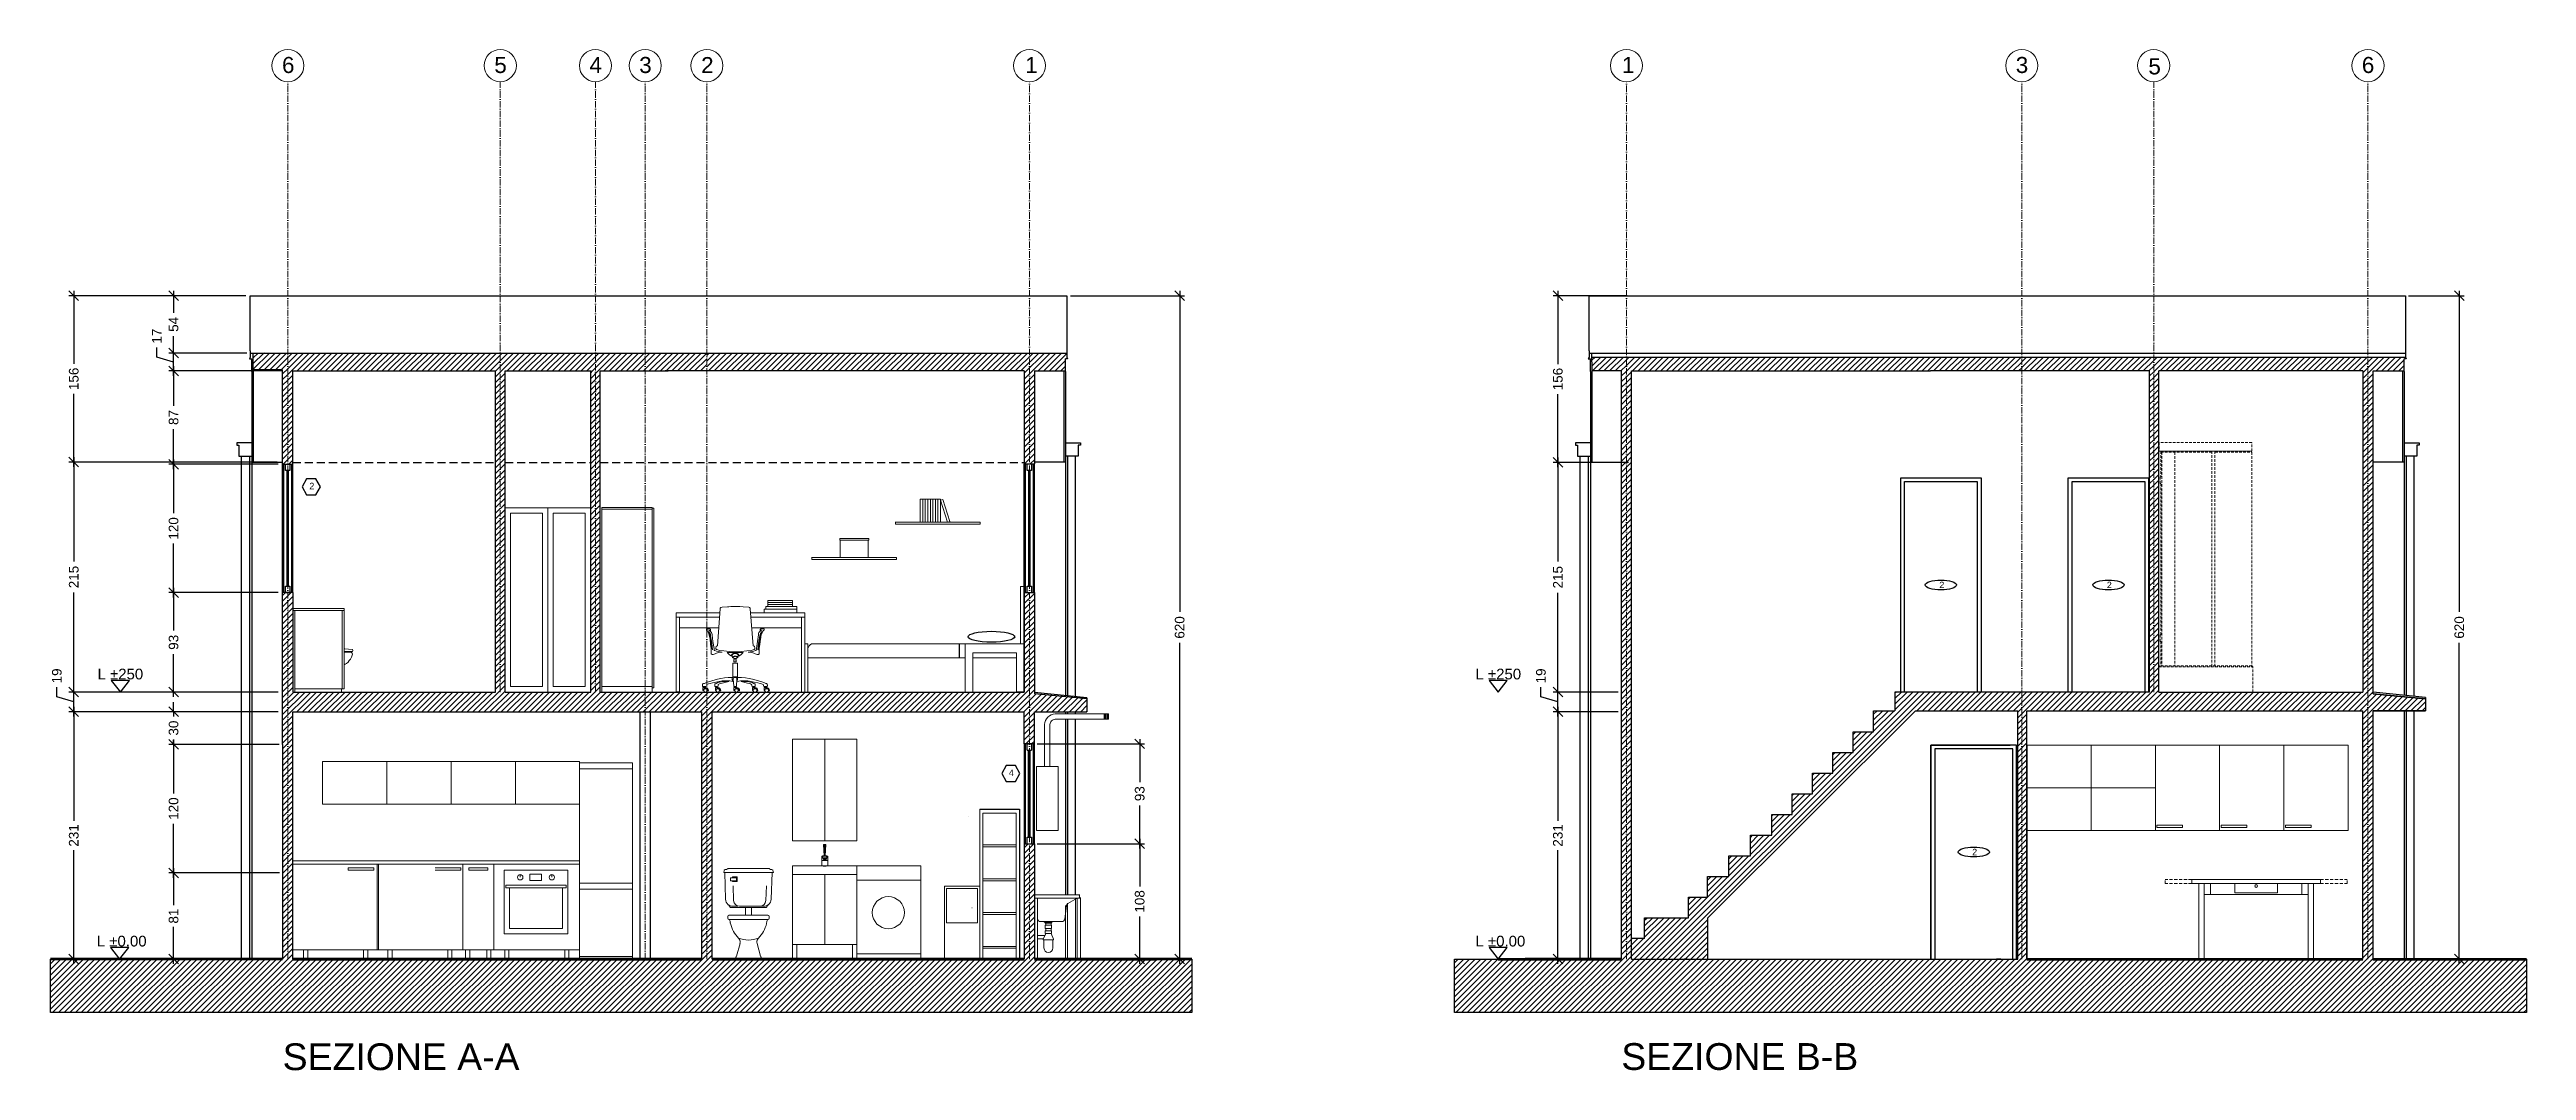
# Model space of a CAD drawing. Header units: millimetres. Extents: x 2830 to 9066, y 9741 to 14619.
# Drawn here: x 2830 to 5143, y 11667 to 12621 of the extents above; entities that cross this region are included whole.
import ezdxf

# ---------------------------------------------------------------- set-up
doc = ezdxf.new("R2010")
doc.units = ezdxf.units.MM
doc.header["$MEASUREMENT"] = 0
doc.linetypes.add('ACAD_ISO10W100', pattern=[18, 12, -3, 0, -3])
doc.linetypes.add('HIDDEN', pattern=[0.375, 0.25, -0.125])
doc.layers.get('DEFPOINTS').update_dxf_attribs({"color": 210})
doc.layers.add('ARREDI', color=8, linetype='Continuous', lineweight=18)
doc.layers.add('CAMPITURE', color=7, linetype='Continuous', lineweight=25)
for name, color, linetype in [('INFISSI', 4, 'Continuous'), ('NUMERAZIONE', 30, 'Continuous'), ('quote nuove', 2, 'Continuous'), ('STRUTTURA', 1, 'Continuous')]:
    doc.layers.add(name, color=color, linetype=linetype)
doc.layers.get('0').off()
doc.styles.add('ARIAL', font='Arial.ttf')
doc.styles.get("Standard").update_dxf_attribs({"font": 'Arial.ttf'})
doc.dimstyles.new('TICK_36', dxfattribs={"dimtxt": 3.6, "dimasz": 3.6, "dimexe": 1.8, "dimexo": 1.2, "dimgap": 1.8, "dimtad": 0, "dimdec": 0, "dimzin": 0, "dimdsep": 46, "dimtxsty": 'ARIAL', "dimblk": 'OBLIQUE', "dimcen": 1.8, "dimdle": 1.8, "dimclrd": 256, "dimclrt": 256, "dimadec": 0, "dimazin": 0, "dimtfac": 1, "dimtdec": 0, "dimtmove": 1, "dimatfit": 3, "dimldrblk": 'OPEN90', "dimfxl": 1, "dimtfill": 1, "dimtolj": 1, "dimtzin": 0, "dimarcsym": 0})
pattern_1 = [(45, (1663.0583, 10179.761), (-2.6516504, 2.6516504), [])]

msp = doc.modelspace()

# ---------------------------------------------------------------- texts
at = {"layer": 'NUMERAZIONE'}
for s, p in [('L ±250', (2875, 12032.7)), ('L ±250', (4161.5, 12032.7)), ('L ±0.00', (2874.3, 11783.2)), ('L ±0.00', (4161.5, 11783.2))]:
    msp.add_text(s, height=9.99, dxfattribs=at).set_placement(p)
at = {"layer": 'NUMERAZIONE', "ltscale": 0.1, "char_height": 6, "attachment_point": 1}
for s, insert in [('2', (3072.7, 12216.3)), ('2', (4594.5, 12123.9)), ('2', (4750.9, 12123.9)), ('4', (3725.9, 11948.5)), ('2', (4625.2, 11874.4))]:
    msp.add_mtext_dynamic_manual_height_columns(s, width=0.582, gutter_width=12.5, heights=[0], dxfattribs=dict(at, insert=insert))
at = {"layer": 'quote nuove', "color": 253, "lineweight": 0, "char_height": 15, "attachment_point": 1}
for s, insert in [('6', (3047.2, 12614.1)), ('5', (3245.4, 12614.1)), ('4', (3334.2, 12614.1)), ('3', (3380.7, 12614.1)), ('2', (3438.5, 12614)), ('1', (3741, 12614.1)), ('1', (4298.2, 12614.1)), ('3', (4665.9, 12614.1)), ('5', (4789.7, 12612.8)), ('6', (4989, 12614.1))]:
    msp.add_mtext_dynamic_manual_height_columns(s, width=15.192, gutter_width=12.5, heights=[0], dxfattribs=dict(at, insert=insert))
at = {"layer": 'STRUTTURA', "ltscale": 0.1, "char_height": 25, "attachment_point": 1}
for s, width, insert in [('SEZIONE A-A', 239.765, (3047.8, 11692.7)), ('SEZIONE B-B', 233.496, (4297.6, 11692.9))]:
    msp.add_mtext_dynamic_manual_height_columns(s, width=width, gutter_width=12.5, heights=[0], dxfattribs=dict(at, insert=insert))

# ---------------------------------------------------------------- blocks, each defined once
blk = doc.blocks.new('_Oblique')
at = {"color": 0, "linetype": 'ByBlock', "lineweight": -2}
blk.add_line((-0.5, -0.5), (0.5, 0.5), dxfattribs=at)
blk = doc.blocks.new('*D126')
at = {"layer": 'DEFPOINTS', "color": 0, "transparency": 16777216}
for p in [(2946, 11851.9), (3047.8, 11851.9), (3047.8, 11771.4)]:
    blk.add_point(p, dxfattribs=at)
at = {"layer": 'quote nuove', "color": 0, "lineweight": -2, "transparency": 16777216}
for p, q in [((3044.8, 11851.9), (2941.5, 11851.9)), ((3044.8, 11771.4), (2941.5, 11771.4))]:
    blk.add_line(p, q, dxfattribs=at)
at = {"layer": 'quote nuove', "lineweight": -2, "transparency": 16777216}
for p, q in [((2946, 11856.4), (2946, 11821.7)), ((2946, 11766.9), (2946, 11801.6))]:
    blk.add_line(p, q, dxfattribs=at)
at = {"layer": 'quote nuove', "lineweight": -2, "transparency": 16777216, "xscale": 9, "yscale": 9, "zscale": 9}
for p, rotation in [((2946, 11851.9), 90), ((2946, 11771.4), 270)]:
    blk.add_blockref('_Oblique', p, dxfattribs=dict(at, rotation=rotation))
at = {"layer": 'quote nuove', "transparency": 16777216, "insert": (2946, 11811.6), "char_height": 9, "attachment_point": 5, "rotation": 90, "style": 'ARIAL', "bg_fill": 3, "box_fill_scale": 1.25, "bg_fill_color": 256, "bg_fill_true_color": 13158600, "bg_fill_transparency": 0}
blk.add_mtext('\\A1;81', dxfattribs=at)
blk = doc.blocks.new('_Open90')
at = {"color": 0, "linetype": 'ByBlock', "lineweight": -2}
for p, q in [((0, 0), (-1, 0)), ((-0.5, 0.5), (0, 0)), ((0, 0), (-0.5, -0.5))]:
    blk.add_line(p, q, dxfattribs=at)
blk = doc.blocks.new('*D127')
at = {"layer": 'DEFPOINTS', "color": 0, "transparency": 16777216}
for p in [(2946, 11972), (3047.7, 11972), (3047.8, 11851.9)]:
    blk.add_point(p, dxfattribs=at)
at = {"layer": 'quote nuove', "color": 0, "lineweight": -2, "transparency": 16777216}
for p, q in [((3044.7, 11972), (2941.5, 11972)), ((3044.8, 11851.9), (2941.5, 11851.9))]:
    blk.add_line(p, q, dxfattribs=at)
at = {"layer": 'quote nuove', "lineweight": -2, "transparency": 16777216}
for p, q in [((2946, 11976.5), (2946, 11926)), ((2946, 11847.4), (2946, 11897.9))]:
    blk.add_line(p, q, dxfattribs=at)
at = {"layer": 'quote nuove', "lineweight": -2, "transparency": 16777216, "xscale": 9, "yscale": 9, "zscale": 9}
for p, rotation in [((2946, 11972), 90), ((2946, 11851.9), 270)]:
    blk.add_blockref('_Oblique', p, dxfattribs=dict(at, rotation=rotation))
at = {"layer": 'quote nuove', "transparency": 16777216, "insert": (2946, 11912), "char_height": 9, "attachment_point": 5, "rotation": 90, "style": 'ARIAL', "bg_fill": 3, "box_fill_scale": 1.25, "bg_fill_color": 256, "bg_fill_true_color": 13158600, "bg_fill_transparency": 0}
blk.add_mtext('\\A1;120', dxfattribs=at)
blk = doc.blocks.new('*D128')
at = {"layer": 'DEFPOINTS', "color": 0, "transparency": 16777216}
for p in [(3046.4, 12002.4), (3046.4, 11972)]:
    blk.add_point(p, dxfattribs=at)
at = {"layer": 'quote nuove', "color": 0, "lineweight": -2, "transparency": 16777216}
for p, q in [((3043.4, 12002.4), (2941.5, 12002.4)), ((3043.4, 11972), (2941.5, 11972))]:
    blk.add_line(p, q, dxfattribs=at)
at = {"layer": 'quote nuove', "lineweight": -2, "transparency": 16777216}
for p, q in [((2946, 12002.4), (2946, 12011.4)), ((2946, 12002.4), (2946, 11998)), ((2946, 11972), (2946, 11976.3)), ((2946, 11972), (2946, 11963))]:
    blk.add_line(p, q, dxfattribs=at)
at = {"layer": 'quote nuove', "lineweight": -2, "transparency": 16777216, "xscale": 9, "yscale": 9, "zscale": 9}
for p, rotation in [((2946, 12002.4), 270), ((2946, 11972), 90)]:
    blk.add_blockref('_Oblique', p, dxfattribs=dict(at, rotation=rotation))
at = {"layer": 'quote nuove', "transparency": 16777216, "insert": (2946, 11987.2), "char_height": 9, "attachment_point": 5, "rotation": 90, "style": 'ARIAL', "bg_fill": 3, "box_fill_scale": 1.25, "bg_fill_color": 256, "bg_fill_true_color": 13158600, "bg_fill_transparency": 0}
blk.add_mtext('\\A1;30', dxfattribs=at)
at = {"layer": 'DEFPOINTS', "color": 0, "transparency": 16777216}
blk.add_point((2946, 12002.4), dxfattribs=at)
blk = doc.blocks.new('*D129')
at = {"layer": 'DEFPOINTS', "color": 0, "transparency": 16777216}
for p in [(2946, 12113.8), (3046.7, 12113.8), (3046.7, 12020.9)]:
    blk.add_point(p, dxfattribs=at)
at = {"layer": 'quote nuove', "lineweight": -2, "transparency": 16777216}
for p, q in [((2946, 12118.3), (2946, 12078.2)), ((2946, 12016.4), (2946, 12056.4))]:
    blk.add_line(p, q, dxfattribs=at)
at = {"layer": 'quote nuove', "color": 0, "lineweight": -2, "transparency": 16777216}
for p, q in [((3043.7, 12113.8), (2941.5, 12113.8)), ((3043.7, 12020.9), (2941.5, 12020.9))]:
    blk.add_line(p, q, dxfattribs=at)
at = {"layer": 'quote nuove', "lineweight": -2, "transparency": 16777216, "xscale": 9, "yscale": 9, "zscale": 9}
for p, rotation in [((2946, 12113.8), 90), ((2946, 12020.9), 270)]:
    blk.add_blockref('_Oblique', p, dxfattribs=dict(at, rotation=rotation))
at = {"layer": 'quote nuove', "transparency": 16777216, "insert": (2946, 12067.3), "char_height": 9, "attachment_point": 5, "rotation": 90, "style": 'ARIAL', "bg_fill": 3, "box_fill_scale": 1.25, "bg_fill_color": 256, "bg_fill_true_color": 13158600, "bg_fill_transparency": 0}
blk.add_mtext('\\A1;93', dxfattribs=at)
blk = doc.blocks.new('*D130')
at = {"layer": 'DEFPOINTS', "color": 0, "transparency": 16777216}
for p in [(2946, 12233.7), (3046.7, 12233.7), (3046.7, 12113.8)]:
    blk.add_point(p, dxfattribs=at)
at = {"layer": 'quote nuove', "color": 0, "lineweight": -2, "transparency": 16777216}
for p, q in [((3043.7, 12233.7), (2941.5, 12233.7)), ((3043.7, 12113.8), (2941.5, 12113.8))]:
    blk.add_line(p, q, dxfattribs=at)
at = {"layer": 'quote nuove', "lineweight": -2, "transparency": 16777216}
for p, q in [((2946, 12238.2), (2946, 12187.8)), ((2946, 12109.3), (2946, 12159.7))]:
    blk.add_line(p, q, dxfattribs=at)
at = {"layer": 'quote nuove', "lineweight": -2, "transparency": 16777216, "xscale": 9, "yscale": 9, "zscale": 9}
for p, rotation in [((2946, 12233.7), 90), ((2946, 12113.8), 270)]:
    blk.add_blockref('_Oblique', p, dxfattribs=dict(at, rotation=rotation))
at = {"layer": 'quote nuove', "transparency": 16777216, "insert": (2946, 12173.7), "char_height": 9, "attachment_point": 5, "rotation": 90, "style": 'ARIAL', "bg_fill": 3, "box_fill_scale": 1.25, "bg_fill_color": 256, "bg_fill_true_color": 13158600, "bg_fill_transparency": 0}
blk.add_mtext('\\A1;120', dxfattribs=at)
blk = doc.blocks.new('*D131')
at = {"layer": 'DEFPOINTS', "color": 0, "transparency": 16777216}
for p in [(2946, 12320.8), (3046.7, 12320.8), (3046.7, 12233.7)]:
    blk.add_point(p, dxfattribs=at)
at = {"layer": 'quote nuove', "color": 0, "lineweight": -2, "transparency": 16777216}
for p, q in [((3043.7, 12320.8), (2941.5, 12320.8)), ((3043.7, 12233.7), (2941.5, 12233.7))]:
    blk.add_line(p, q, dxfattribs=at)
at = {"layer": 'quote nuove', "lineweight": -2, "transparency": 16777216}
for p, q in [((2946, 12325.3), (2946, 12288.1)), ((2946, 12229.2), (2946, 12266.4))]:
    blk.add_line(p, q, dxfattribs=at)
at = {"layer": 'quote nuove', "lineweight": -2, "transparency": 16777216, "xscale": 9, "yscale": 9, "zscale": 9}
for p, rotation in [((2946, 12320.8), 90), ((2946, 12233.7), 270)]:
    blk.add_blockref('_Oblique', p, dxfattribs=dict(at, rotation=rotation))
at = {"layer": 'quote nuove', "transparency": 16777216, "insert": (2946, 12277.3), "char_height": 9, "attachment_point": 5, "rotation": 90, "style": 'ARIAL', "bg_fill": 3, "box_fill_scale": 1.25, "bg_fill_color": 256, "bg_fill_true_color": 13158600, "bg_fill_transparency": 0}
blk.add_mtext('\\A1;87', dxfattribs=at)
blk = doc.blocks.new('*D132')
at = {"layer": 'DEFPOINTS', "color": 0, "transparency": 16777216}
for p in [(2852.8, 12002.4), (3046.7, 12002.4), (3047.8, 11771.4)]:
    blk.add_point(p, dxfattribs=at)
at = {"layer": 'quote nuove', "color": 0, "lineweight": -2, "transparency": 16777216}
for p, q in [((3043.7, 12002.4), (2848.3, 12002.4)), ((3044.8, 11771.4), (2848.3, 11771.4))]:
    blk.add_line(p, q, dxfattribs=at)
at = {"layer": 'quote nuove', "lineweight": -2, "transparency": 16777216}
for p, q in [((2852.8, 12006.9), (2852.8, 11900.6)), ((2852.8, 11766.9), (2852.8, 11873.2))]:
    blk.add_line(p, q, dxfattribs=at)
at = {"layer": 'quote nuove', "lineweight": -2, "transparency": 16777216, "xscale": 9, "yscale": 9, "zscale": 9}
for p, rotation in [((2852.8, 12002.4), 90), ((2852.8, 11771.4), 270)]:
    blk.add_blockref('_Oblique', p, dxfattribs=dict(at, rotation=rotation))
at = {"layer": 'quote nuove', "transparency": 16777216, "insert": (2852.8, 11886.9), "char_height": 9, "attachment_point": 5, "rotation": 90, "style": 'ARIAL', "bg_fill": 3, "box_fill_scale": 1.25, "bg_fill_color": 256, "bg_fill_true_color": 13158600, "bg_fill_transparency": 0}
blk.add_mtext('\\A1;231', dxfattribs=at)
blk = doc.blocks.new('*D133')
at = {"layer": 'DEFPOINTS', "color": 0, "transparency": 16777216}
for p in [(3046.7, 12020.9), (3046.7, 12002.4)]:
    blk.add_point(p, dxfattribs=at)
at = {"layer": 'quote nuove', "lineweight": -2, "transparency": 16777216}
for p, q in [((2837, 12016.3), (2837, 12025.3)), ((2852.8, 11997.9), (2852.8, 12025.4)), ((2852.8, 12011.6), (2837, 12016.3))]:
    blk.add_line(p, q, dxfattribs=at)
at = {"layer": 'quote nuove', "color": 0, "lineweight": -2, "transparency": 16777216}
for p, q in [((3043.7, 12020.9), (2848.3, 12020.9)), ((3043.7, 12002.4), (2848.3, 12002.4))]:
    blk.add_line(p, q, dxfattribs=at)
at = {"layer": 'quote nuove', "lineweight": -2, "transparency": 16777216, "xscale": 9, "yscale": 9, "zscale": 9, "rotation": 270}
blk.add_blockref('_Oblique', (2852.8, 12002.4), dxfattribs=at)
at = {"layer": 'quote nuove', "transparency": 16777216, "insert": (2837, 12035.9), "char_height": 9, "attachment_point": 5, "rotation": 90, "style": 'ARIAL', "bg_fill": 3, "box_fill_scale": 1.25, "bg_fill_color": 256, "bg_fill_true_color": 13158600, "bg_fill_transparency": 0}
blk.add_mtext('\\A1;19', dxfattribs=at)
at = {"layer": 'DEFPOINTS', "color": 0, "transparency": 16777216}
blk.add_point((2852.8, 12020.9), dxfattribs=at)
at = {"layer": 'quote nuove', "lineweight": -2, "transparency": 16777216, "xscale": 9, "yscale": 9, "zscale": 9, "rotation": 90}
blk.add_blockref('_Oblique', (2852.8, 12020.9), dxfattribs=at)
blk = doc.blocks.new('*D134')
at = {"layer": 'DEFPOINTS', "color": 0, "transparency": 16777216}
for p in [(2852.8, 12235.7), (3045.7, 12235.7), (3046.7, 12020.9)]:
    blk.add_point(p, dxfattribs=at)
at = {"layer": 'quote nuove', "color": 0, "lineweight": -2, "transparency": 16777216}
for p, q in [((3042.7, 12235.7), (2848.3, 12235.7)), ((3043.7, 12020.9), (2848.3, 12020.9))]:
    blk.add_line(p, q, dxfattribs=at)
at = {"layer": 'quote nuove', "lineweight": -2, "transparency": 16777216}
for p, q in [((2852.8, 12240.2), (2852.8, 12142.8)), ((2852.8, 12016.4), (2852.8, 12113.7))]:
    blk.add_line(p, q, dxfattribs=at)
at = {"layer": 'quote nuove', "lineweight": -2, "transparency": 16777216, "xscale": 9, "yscale": 9, "zscale": 9}
for p, rotation in [((2852.8, 12235.7), 90), ((2852.8, 12020.9), 270)]:
    blk.add_blockref('_Oblique', p, dxfattribs=dict(at, rotation=rotation))
at = {"layer": 'quote nuove', "transparency": 16777216, "insert": (2852.8, 12128.3), "char_height": 9, "attachment_point": 5, "rotation": 90, "style": 'ARIAL', "bg_fill": 3, "box_fill_scale": 1.25, "bg_fill_color": 256, "bg_fill_true_color": 13158600, "bg_fill_transparency": 0}
blk.add_mtext('\\A1;215', dxfattribs=at)
blk = doc.blocks.new('*D135')
at = {"layer": 'DEFPOINTS', "color": 0, "transparency": 16777216}
for p in [(3016.3, 12391.1), (2852.8, 12235.7), (3016.3, 12235.7)]:
    blk.add_point(p, dxfattribs=at)
at = {"layer": 'quote nuove', "lineweight": -2, "transparency": 16777216}
for p, q in [((2852.8, 12395.6), (2852.8, 12327.4)), ((2852.8, 12231.2), (2852.8, 12299.4))]:
    blk.add_line(p, q, dxfattribs=at)
at = {"layer": 'quote nuove', "color": 0, "lineweight": -2, "transparency": 16777216}
for p, q in [((3013.3, 12391.1), (2848.3, 12391.1)), ((3013.3, 12235.7), (2848.3, 12235.7))]:
    blk.add_line(p, q, dxfattribs=at)
at = {"layer": 'quote nuove', "lineweight": -2, "transparency": 16777216, "xscale": 9, "yscale": 9, "zscale": 9}
for p, rotation in [((2852.8, 12391.1), 90), ((2852.8, 12235.7), 270)]:
    blk.add_blockref('_Oblique', p, dxfattribs=dict(at, rotation=rotation))
at = {"layer": 'quote nuove', "transparency": 16777216, "insert": (2852.8, 12313.4), "char_height": 9, "attachment_point": 5, "rotation": 90, "style": 'ARIAL', "bg_fill": 3, "box_fill_scale": 1.25, "bg_fill_color": 256, "bg_fill_true_color": 13158600, "bg_fill_transparency": 0}
blk.add_mtext('\\A1;156', dxfattribs=at)
blk = doc.blocks.new('*D136')
at = {"layer": 'DEFPOINTS', "color": 0, "transparency": 16777216}
for p in [(3017.5, 12337.5), (3017.5, 12320.8)]:
    blk.add_point(p, dxfattribs=at)
at = {"layer": 'quote nuove', "lineweight": -2, "transparency": 16777216}
for p, q in [((2930.3, 12333.8), (2930.3, 12342.8)), ((2946, 12329.1), (2930.3, 12333.8)), ((2946, 12316.3), (2946, 12342))]:
    blk.add_line(p, q, dxfattribs=at)
at = {"layer": 'quote nuove', "color": 0, "lineweight": -2, "transparency": 16777216}
for p, q in [((3014.5, 12337.5), (2941.5, 12337.5)), ((3014.5, 12320.8), (2941.5, 12320.8))]:
    blk.add_line(p, q, dxfattribs=at)
at = {"layer": 'quote nuove', "lineweight": -2, "transparency": 16777216, "xscale": 9, "yscale": 9, "zscale": 9, "rotation": 270}
blk.add_blockref('_Oblique', (2946, 12320.8), dxfattribs=at)
at = {"layer": 'quote nuove', "transparency": 16777216, "insert": (2930.3, 12353.3), "char_height": 9, "attachment_point": 5, "rotation": 90, "style": 'ARIAL', "bg_fill": 3, "box_fill_scale": 1.25, "bg_fill_color": 256, "bg_fill_true_color": 13158600, "bg_fill_transparency": 0}
blk.add_mtext('\\A1;17', dxfattribs=at)
at = {"layer": 'DEFPOINTS', "color": 0, "transparency": 16777216}
blk.add_point((2946, 12337.5), dxfattribs=at)
at = {"layer": 'quote nuove', "lineweight": -2, "transparency": 16777216, "xscale": 9, "yscale": 9, "zscale": 9, "rotation": 90}
blk.add_blockref('_Oblique', (2946, 12337.5), dxfattribs=at)
blk = doc.blocks.new('*D137')
at = {"layer": 'DEFPOINTS', "color": 0, "transparency": 16777216}
for p in [(3016.3, 12391.1), (2946, 12337.5), (3016.3, 12337.5)]:
    blk.add_point(p, dxfattribs=at)
at = {"layer": 'quote nuove', "lineweight": -2, "transparency": 16777216}
for p, q in [((2946, 12395.6), (2946, 12375.2)), ((2946, 12333), (2946, 12353.4))]:
    blk.add_line(p, q, dxfattribs=at)
at = {"layer": 'quote nuove', "color": 0, "lineweight": -2, "transparency": 16777216}
for p, q in [((3013.3, 12391.1), (2941.5, 12391.1)), ((3013.3, 12337.5), (2941.5, 12337.5))]:
    blk.add_line(p, q, dxfattribs=at)
at = {"layer": 'quote nuove', "lineweight": -2, "transparency": 16777216, "xscale": 9, "yscale": 9, "zscale": 9}
for p, rotation in [((2946, 12391.1), 90), ((2946, 12337.5), 270)]:
    blk.add_blockref('_Oblique', p, dxfattribs=dict(at, rotation=rotation))
at = {"layer": 'quote nuove', "transparency": 16777216, "insert": (2946, 12364.3), "char_height": 9, "attachment_point": 5, "rotation": 90, "style": 'ARIAL', "bg_fill": 3, "box_fill_scale": 1.25, "bg_fill_color": 256, "bg_fill_true_color": 13158600, "bg_fill_transparency": 0}
blk.add_mtext('\\A1;54', dxfattribs=at)
blk = doc.blocks.new('*D138')
at = {"layer": 'DEFPOINTS', "color": 0, "transparency": 16777216}
for p in [(3780.5, 12391), (3820.6, 11771.4), (3885.3, 11771.4)]:
    blk.add_point(p, dxfattribs=at)
at = {"layer": 'quote nuove', "lineweight": -2, "transparency": 16777216}
for p, q in [((3885.3, 12395.5), (3885.3, 12095.7)), ((3885.3, 11766.9), (3885.3, 12066.7))]:
    blk.add_line(p, q, dxfattribs=at)
at = {"layer": 'quote nuove', "color": 0, "lineweight": -2, "transparency": 16777216}
for p, q in [((3783.5, 12391), (3889.8, 12391)), ((3823.6, 11771.4), (3889.8, 11771.4))]:
    blk.add_line(p, q, dxfattribs=at)
at = {"layer": 'quote nuove', "lineweight": -2, "transparency": 16777216, "xscale": 9, "yscale": 9, "zscale": 9}
for p, rotation in [((3885.3, 12391), 90), ((3885.3, 11771.4), 270)]:
    blk.add_blockref('_Oblique', p, dxfattribs=dict(at, rotation=rotation))
at = {"layer": 'quote nuove', "transparency": 16777216, "insert": (3885.3, 12081.2), "char_height": 9, "attachment_point": 5, "rotation": 90, "style": 'ARIAL', "bg_fill": 3, "box_fill_scale": 1.25, "bg_fill_color": 256, "bg_fill_true_color": 13158600, "bg_fill_transparency": 0}
blk.add_mtext('\\A1;620', dxfattribs=at)
blk = doc.blocks.new('*D139')
at = {"layer": 'DEFPOINTS', "color": 0, "transparency": 16777216}
for p in [(3749.3, 11879.2), (3749.7, 11771.4), (3848, 11771.4)]:
    blk.add_point(p, dxfattribs=at)
at = {"layer": 'quote nuove', "color": 0, "lineweight": -2, "transparency": 16777216}
for p, q in [((3752.3, 11879.2), (3852.5, 11879.2)), ((3752.7, 11771.4), (3852.5, 11771.4))]:
    blk.add_line(p, q, dxfattribs=at)
at = {"layer": 'quote nuove', "lineweight": -2, "transparency": 16777216}
for p, q in [((3848, 11883.7), (3848, 11839.3)), ((3848, 11766.9), (3848, 11811.3))]:
    blk.add_line(p, q, dxfattribs=at)
at = {"layer": 'quote nuove', "lineweight": -2, "transparency": 16777216, "xscale": 9, "yscale": 9, "zscale": 9}
for p, rotation in [((3848, 11879.2), 90), ((3848, 11771.4), 270)]:
    blk.add_blockref('_Oblique', p, dxfattribs=dict(at, rotation=rotation))
at = {"layer": 'quote nuove', "transparency": 16777216, "insert": (3848, 11825.3), "char_height": 9, "attachment_point": 5, "rotation": 90, "style": 'ARIAL', "bg_fill": 3, "box_fill_scale": 1.25, "bg_fill_color": 256, "bg_fill_true_color": 13158600, "bg_fill_transparency": 0}
blk.add_mtext('\\A1;108', dxfattribs=at)
blk = doc.blocks.new('*D140')
at = {"layer": 'DEFPOINTS', "color": 0, "transparency": 16777216}
for p in [(3749.3, 11972.5), (3848, 11972.5), (3749.7, 11879.2)]:
    blk.add_point(p, dxfattribs=at)
at = {"layer": 'quote nuove', "color": 0, "lineweight": -2, "transparency": 16777216}
for p, q in [((3752.3, 11972.5), (3852.5, 11972.5)), ((3752.7, 11879.2), (3852.5, 11879.2))]:
    blk.add_line(p, q, dxfattribs=at)
at = {"layer": 'quote nuove', "lineweight": -2, "transparency": 16777216}
for p, q in [((3848, 11977), (3848, 11936.8)), ((3848, 11874.7), (3848, 11915))]:
    blk.add_line(p, q, dxfattribs=at)
at = {"layer": 'quote nuove', "lineweight": -2, "transparency": 16777216, "xscale": 9, "yscale": 9, "zscale": 9}
for p, rotation in [((3848, 11972.5), 90), ((3848, 11879.2), 270)]:
    blk.add_blockref('_Oblique', p, dxfattribs=dict(at, rotation=rotation))
at = {"layer": 'quote nuove', "transparency": 16777216, "insert": (3848, 11925.9), "char_height": 9, "attachment_point": 5, "rotation": 90, "style": 'ARIAL', "bg_fill": 3, "box_fill_scale": 1.25, "bg_fill_color": 256, "bg_fill_true_color": 13158600, "bg_fill_transparency": 0}
blk.add_mtext('\\A1;93', dxfattribs=at)
blk = doc.blocks.new('*D141')
at = {"layer": 'DEFPOINTS', "color": 0, "transparency": 16777216}
for p in [(4238.4, 12002.4), (4297.7, 12002.4), (4297.7, 11771.4)]:
    blk.add_point(p, dxfattribs=at)
at = {"layer": 'quote nuove', "color": 0, "lineweight": -2, "transparency": 16777216}
for p, q in [((4294.7, 12002.4), (4233.9, 12002.4)), ((4294.7, 11771.4), (4233.9, 11771.4))]:
    blk.add_line(p, q, dxfattribs=at)
at = {"layer": 'quote nuove', "lineweight": -2, "transparency": 16777216}
for p, q in [((4238.4, 12006.9), (4238.4, 11900.6)), ((4238.4, 11766.9), (4238.4, 11873.1))]:
    blk.add_line(p, q, dxfattribs=at)
at = {"layer": 'quote nuove', "lineweight": -2, "transparency": 16777216, "xscale": 9, "yscale": 9, "zscale": 9}
for p, rotation in [((4238.4, 12002.4), 90), ((4238.4, 11771.4), 270)]:
    blk.add_blockref('_Oblique', p, dxfattribs=dict(at, rotation=rotation))
at = {"layer": 'quote nuove', "transparency": 16777216, "insert": (4238.4, 11886.9), "char_height": 9, "attachment_point": 5, "rotation": 90, "style": 'ARIAL', "bg_fill": 3, "box_fill_scale": 1.25, "bg_fill_color": 256, "bg_fill_true_color": 13158600, "bg_fill_transparency": 0}
blk.add_mtext('\\A1;231', dxfattribs=at)
blk = doc.blocks.new('*D142')
at = {"layer": 'DEFPOINTS', "color": 0, "transparency": 16777216}
for p in [(4297.7, 12020.9), (4297.7, 12002.4)]:
    blk.add_point(p, dxfattribs=at)
at = {"layer": 'quote nuove', "lineweight": -2, "transparency": 16777216}
for p, q in [((4222.6, 12016.3), (4222.6, 12025.3)), ((4238.4, 11997.9), (4238.4, 12025.4)), ((4238.4, 12011.6), (4222.6, 12016.3))]:
    blk.add_line(p, q, dxfattribs=at)
at = {"layer": 'quote nuove', "color": 0, "lineweight": -2, "transparency": 16777216}
for p, q in [((4294.7, 12020.9), (4233.9, 12020.9)), ((4294.7, 12002.4), (4233.9, 12002.4))]:
    blk.add_line(p, q, dxfattribs=at)
at = {"layer": 'quote nuove', "lineweight": -2, "transparency": 16777216, "xscale": 9, "yscale": 9, "zscale": 9, "rotation": 270}
blk.add_blockref('_Oblique', (4238.4, 12002.4), dxfattribs=at)
at = {"layer": 'quote nuove', "transparency": 16777216, "insert": (4222.6, 12035.9), "char_height": 9, "attachment_point": 5, "rotation": 90, "style": 'ARIAL', "bg_fill": 3, "box_fill_scale": 1.25, "bg_fill_color": 256, "bg_fill_true_color": 13158600, "bg_fill_transparency": 0}
blk.add_mtext('\\A1;19', dxfattribs=at)
at = {"layer": 'DEFPOINTS', "color": 0, "transparency": 16777216}
blk.add_point((4238.4, 12020.9), dxfattribs=at)
at = {"layer": 'quote nuove', "lineweight": -2, "transparency": 16777216, "xscale": 9, "yscale": 9, "zscale": 9, "rotation": 90}
blk.add_blockref('_Oblique', (4238.4, 12020.9), dxfattribs=at)
blk = doc.blocks.new('*D143')
at = {"layer": 'DEFPOINTS', "color": 0, "transparency": 16777216}
for p in [(4238.4, 12235.4), (4307.2, 12235.4), (4297.7, 12020.9)]:
    blk.add_point(p, dxfattribs=at)
at = {"layer": 'quote nuove', "color": 0, "lineweight": -2, "transparency": 16777216}
for p, q in [((4304.2, 12235.4), (4233.9, 12235.4)), ((4294.7, 12020.9), (4233.9, 12020.9))]:
    blk.add_line(p, q, dxfattribs=at)
at = {"layer": 'quote nuove', "lineweight": -2, "transparency": 16777216}
for p, q in [((4238.4, 12239.9), (4238.4, 12142.7)), ((4238.4, 12016.4), (4238.4, 12113.6))]:
    blk.add_line(p, q, dxfattribs=at)
at = {"layer": 'quote nuove', "lineweight": -2, "transparency": 16777216, "xscale": 9, "yscale": 9, "zscale": 9}
for p, rotation in [((4238.4, 12235.4), 90), ((4238.4, 12020.9), 270)]:
    blk.add_blockref('_Oblique', p, dxfattribs=dict(at, rotation=rotation))
at = {"layer": 'quote nuove', "transparency": 16777216, "insert": (4238.4, 12128.1), "char_height": 9, "attachment_point": 5, "rotation": 90, "style": 'ARIAL', "bg_fill": 3, "box_fill_scale": 1.25, "bg_fill_color": 256, "bg_fill_true_color": 13158600, "bg_fill_transparency": 0}
blk.add_mtext('\\A1;215', dxfattribs=at)
blk = doc.blocks.new('*D144')
at = {"layer": 'DEFPOINTS', "color": 0, "transparency": 16777216}
for p in [(4306, 12391), (4238.4, 12235.4), (4306, 12235.4)]:
    blk.add_point(p, dxfattribs=at)
at = {"layer": 'quote nuove', "lineweight": -2, "transparency": 16777216}
for p, q in [((4238.4, 12395.5), (4238.4, 12327.2)), ((4238.4, 12230.9), (4238.4, 12299.2))]:
    blk.add_line(p, q, dxfattribs=at)
at = {"layer": 'quote nuove', "color": 0, "lineweight": -2, "transparency": 16777216}
for p, q in [((4303, 12391), (4233.9, 12391)), ((4303, 12235.4), (4233.9, 12235.4))]:
    blk.add_line(p, q, dxfattribs=at)
at = {"layer": 'quote nuove', "lineweight": -2, "transparency": 16777216, "xscale": 9, "yscale": 9, "zscale": 9}
for p, rotation in [((4238.4, 12391), 90), ((4238.4, 12235.4), 270)]:
    blk.add_blockref('_Oblique', p, dxfattribs=dict(at, rotation=rotation))
at = {"layer": 'quote nuove', "transparency": 16777216, "insert": (4238.4, 12313.2), "char_height": 9, "attachment_point": 5, "rotation": 90, "style": 'ARIAL', "bg_fill": 3, "box_fill_scale": 1.25, "bg_fill_color": 256, "bg_fill_true_color": 13158600, "bg_fill_transparency": 0}
blk.add_mtext('\\A1;156', dxfattribs=at)
blk = doc.blocks.new('*D145')
at = {"layer": 'DEFPOINTS', "color": 0, "transparency": 16777216}
for p in [(5029.7, 12391), (5029.7, 11771.4), (5080, 11771.4)]:
    blk.add_point(p, dxfattribs=at)
at = {"layer": 'quote nuove', "lineweight": -2, "transparency": 16777216}
for p, q in [((5080, 12395.5), (5080, 12095.7)), ((5080, 11766.9), (5080, 12066.7))]:
    blk.add_line(p, q, dxfattribs=at)
at = {"layer": 'quote nuove', "color": 0, "lineweight": -2, "transparency": 16777216}
for p, q in [((5032.7, 12391), (5084.5, 12391)), ((5032.7, 11771.4), (5084.5, 11771.4))]:
    blk.add_line(p, q, dxfattribs=at)
at = {"layer": 'quote nuove', "lineweight": -2, "transparency": 16777216, "xscale": 9, "yscale": 9, "zscale": 9}
for p, rotation in [((5080, 12391), 90), ((5080, 11771.4), 270)]:
    blk.add_blockref('_Oblique', p, dxfattribs=dict(at, rotation=rotation))
at = {"layer": 'quote nuove', "transparency": 16777216, "insert": (5080, 12081.2), "char_height": 9, "attachment_point": 5, "rotation": 90, "style": 'ARIAL', "bg_fill": 3, "box_fill_scale": 1.25, "bg_fill_color": 256, "bg_fill_true_color": 13158600, "bg_fill_transparency": 0}
blk.add_mtext('\\A1;620', dxfattribs=at)

# ---------------------------------------------------------------- hatches: boundary and pattern name
at = {"layer": 'CAMPITURE'}
h = msp.add_hatch(dxfattribs=at)
h.set_pattern_fill('ANSI31', color=256, scale=30)
h.paths.add_polyline_path([(3896.7, 11771.4), (3749.7, 11771.4), (3749.7, 11879.2), (3740.1, 11879.2), (3740.1, 11771.4), (3448.8, 11771.4), (3448.8, 12002.4), (3740.1, 12002.4), (3740.1, 11972.5), (3743, 11972.5), (3743, 11972.5), (3745.1, 11972.5), (3745.1, 12113.9), (3740.2, 12113.9), (3740.2, 12020.9), (3386.3, 12020.9), (3386.3, 12002.4), (3439.2, 12002.4), (3439.2, 11771.4), (3381.6, 11771.4), (3057.4, 11771.4), (3057.4, 11972), (3057.4, 12002.4), (3381.6, 12002.4), (3386.3, 12002.4), (3386.3, 12020.9), (3344.2, 12020.9), (3344.2, 12320.8), (3335.4, 12320.8), (3335.4, 12020.9), (3255.4, 12020.9), (3255.4, 12320.8), (3246.6, 12320.8), (3246.6, 12020.9), (3057.3, 12020.9), (3057.3, 12113.8), (3047.8, 12113.8), (3047.8, 11972), (3047.8, 11771.4), (2831, 11771.4), (2831, 11721.4), (3896.7, 11721.4)])
h.paths.add_polyline_path([(3251, 12337.4), (3052.7, 12337.4), (3052.7, 12233.7), (3057.3, 12233.7), (3057.3, 12320.8), (3246.6, 12320.8), (3251, 12320.8)])
h.paths.add_polyline_path([(3798.7, 12014.4), (3749.8, 12019.2), (3749.7, 12113.9), (3745.1, 12113.9), (3745.1, 11972.5), (3745.5, 11972.5), (3747, 11972.5), (3749.7, 11972.5), (3749.7, 12002.4), (3798.7, 12002.4)], flags=17)
h = msp.add_hatch(dxfattribs=at)
h.set_pattern_fill('ANSI31', color=256, scale=30)
h.paths.add_polyline_path([(3052.7, 12337.4), (3020.4, 12337.4), (3020.4, 12321.8), (3047.8, 12321.8), (3047.8, 12233.7), (3052.7, 12233.7)])
h = msp.add_hatch(dxfattribs=at)
h.set_pattern_fill('ANSI31', color=256, scale=30)
h.paths.add_polyline_path([(3339.8, 12337.4), (3251, 12337.4), (3251, 12320.8), (3335.4, 12320.8), (3339.8, 12320.8)])
h.paths.add_polyline_path([(3443.9, 12337.4), (3386.3, 12337.4), (3386.3, 12320.8), (3407.8, 12320.8), (3443.9, 12320.8)])
h.paths.add_polyline_path([(3386.3, 12337.4), (3339.8, 12337.4), (3339.8, 12320.8), (3386.3, 12320.8)])
at = {"layer": 'CAMPITURE', "ltscale": 2.5}
h = msp.add_hatch(dxfattribs=at)
h.set_pattern_fill('ANSI31', color=256, scale=30)
h.set_pattern_definition([(45, (245.1807, 8409.8992), (-2.6516504, 2.6516504), [])])
h.paths.add_polyline_path([(3749.7, 12320.8), (3778.6, 12320.8), (3778.6, 12332), (3778.8, 12332), (3780.6, 12332), (3779.8, 12333.8), (3779.8, 12337.4), (3745.1, 12337.4), (3745.1, 12233.9), (3749.7, 12233.9)])
h.paths.add_polyline_path([(3745.1, 12337.4), (3443.9, 12337.4), (3443.9, 12320.8), (3740.2, 12320.8), (3740.2, 12233.9), (3745.1, 12233.9)])
at = {"layer": 'CAMPITURE'}
h = msp.add_hatch(dxfattribs=at)
h.set_pattern_fill('ANSI31', color=256, scale=30)
h.paths.add_polyline_path([(4671.5, 12020.9), (4553.1, 12020.9), (4553.1, 12003.4), (4533.1, 12003.4), (4533.1, 11983.7), (4514.1, 11983.7), (4514.1, 11964.4), (4495.1, 11964.4), (4495.1, 11945.1), (4476.1, 11945.1), (4476.1, 11925.8), (4457.1, 11925.8), (4457.1, 11906.5), (4438.1, 11906.5), (4438.1, 11887.2), (4418.1, 11887.2), (4418.1, 11867.9), (4398.1, 11867.9), (4398.1, 11848.6), (4378.1, 11848.6), (4378.1, 11829.3), (4360.4, 11829.3), (4360.4, 11810), (4319.4, 11810), (4319.4, 11790.7), (4319.4, 11771.4), (4378.5, 11771.4), (4378.5, 11810), (4572.4, 12003.4), (4667.7, 12003.4), (4671.5, 12003.4)], flags=17)
h.paths.add_polyline_path([(4794.7, 12333.8), (4794.7, 12020.9), (4799.4, 12020.9), (4799.4, 12320.8), (4990, 12320.8), (4990, 12030.8), (4990, 12020.9), (4790.9, 12020.9), (4789.9, 12020.9), (4789.9, 12020.9), (4714.9, 12020.9), (4671.5, 12020.9), (4671.5, 12003.4), (4989.8, 12003.4), (4989.8, 11771.4), (4676.2, 11771.4), (4676.2, 12003.4), (4667.7, 12003.4), (4667.7, 11771.4), (4297.6, 11771.4), (4141.8, 11771.4), (4141.8, 11721.4), (5142.7, 11721.4), (5142.7, 11771.4), (4999.3, 11771.4), (4999.3, 12003.4), (5048.5, 12003.4), (5048.5, 12014.4), (4999.5, 12019.3), (4999.5, 12320.8), (5028.4, 12320.8), (5028.4, 12332), (5028.7, 12332), (5030.4, 12332), (5029.7, 12333.8)])
h = msp.add_hatch(dxfattribs=at)
h.set_pattern_fill('ANSI31', color=256, scale=30)
h.paths.add_polyline_path([(4794.7, 12333.8), (4671.5, 12333.8), (4671.5, 12320.8), (4790.9, 12320.8), (4790.9, 12020.9), (4794.7, 12020.9)])
h.paths.add_polyline_path([(4302.4, 12235.7), (4297.7, 12235.7), (4297.6, 12235.6), (4297.6, 11771.4), (4302.4, 11771.4)])
h.paths.add_polyline_path([(4307.2, 12235.7), (4302.4, 12235.7), (4302.4, 11771.4), (4307.2, 11771.4)])
h = msp.add_hatch(dxfattribs=at)
h.set_pattern_fill('ANSI31', color=256, scale=30)
h.paths.add_polyline_path([(4319.4, 11790.7), (4307.2, 11790.7), (4307.2, 11771.4), (4319.4, 11771.4)])
at = {"layer": 'INFISSI'}
h = msp.add_hatch(color=4, dxfattribs=at)
h.dxf.hatch_style = 1
h.paths.add_polyline_path([(3053, 12227.8), (3052, 12227.8), (3052, 12119.8), (3053, 12119.8)])
h = msp.add_hatch(color=4, dxfattribs=at)
h.dxf.hatch_style = 1
h.paths.add_polyline_path([(3745.4, 12227.9), (3744.4, 12227.9), (3744.4, 12119.9), (3745.4, 12119.9)])
h = msp.add_hatch(color=4, dxfattribs=at)
h.dxf.hatch_style = 1
h.paths.add_polyline_path([(3745.3, 11966.5), (3744.3, 11966.5), (3744.3, 11885.2), (3745.3, 11885.2)])
at = {"layer": 'STRUTTURA'}
h = msp.add_hatch(dxfattribs=at)
h.set_pattern_fill('ANSI31', color=0, scale=30)
h.set_pattern_definition(pattern_1)
h.paths.add_polyline_path([(4302.4, 12333.8), (4270.2, 12333.8), (4270.3, 12320.8), (4297.6, 12320.8), (4297.6, 12235.7), (4297.7, 12235.7), (4302.4, 12235.7)])
h = msp.add_hatch(dxfattribs=at)
h.set_pattern_fill('ANSI31', color=0, scale=30)
h.set_pattern_definition(pattern_1)
h.paths.add_polyline_path([(4586.3, 12320.8), (4671.5, 12320.8), (4671.5, 12333.8), (4302.4, 12333.8), (4302.4, 12235.7), (4307.2, 12235.7), (4307.1, 12320.8)])

# ---------------------------------------------------------------- linework, layer by layer
at = {"layer": 'ARREDI', "linetype": 'HIDDEN', "ltscale": 10}
for p, q in [((4886.4, 12245.9), (4801.4, 12245.9)), ((4801.4, 12245.9), (4801.4, 12221.8)), ((4801.4, 12244.9), (4848.9, 12244.9)), ((4802.4, 12244.9), (4802.4, 12045.4)), ((4814.4, 12244.9), (4814.4, 12045.4)), ((4848.9, 12245.9), (4848.9, 12045.4)), ((4851.9, 12245.9), (4851.9, 12045.4)), ((4851.9, 12244.9), (4886.4, 12244.9)), ((4886.4, 12244.9), (4886.4, 12045.4)), ((4801.4, 12221.8), (4800.7, 12221.8)), ((4800.7, 12221.8), (4800.7, 12215.7)), ((4800.7, 12215.7), (4801.4, 12215.7)), ((4801.4, 12215.7), (4801.4, 12074.3)), ((4801.4, 12074.3), (4800.7, 12074.3)), ((4800.7, 12074.3), (4800.7, 12068.2)), ((4800.7, 12068.2), (4801.4, 12068.2)), ((4801.4, 12068.2), (4801.4, 12045.4)), ((4799.4, 12044.4), (4887.3, 12044.4)), ((4886.4, 12045.4), (4800.4, 12045.4)), ((4801.4, 12045.4), (4886.4, 12045.4))]:
    msp.add_line(p, q, dxfattribs=at)
at = {"layer": 'ARREDI'}
for p, q in [((3255.4, 12192.9), (3255.4, 12020.9)), ((3295.4, 12020.9), (3295.4, 12192.9)), ((3335.4, 12192.9), (3295.4, 12192.9)), ((3295.4, 12192.9), (3295.4, 12020.9)), ((3345.9, 12191.8), (3345.9, 12025.9)), ((3620.1, 12177.6), (3620.1, 12180)), ((3699.1, 12179.4), (3620.1, 12179.4)), ((3620.1, 12179.4), (3620.1, 12177.6)), ((3620.1, 12177.6), (3699.1, 12177.6)), ((3699.1, 12177.6), (3699.1, 12179.4)), ((3541.9, 12144.6), (3541.9, 12146.9)), ((3620.9, 12146.4), (3541.9, 12146.4)), ((3541.9, 12146.4), (3541.9, 12144.6)), ((3541.9, 12144.6), (3620.9, 12144.6)), ((3620.9, 12144.6), (3620.9, 12146.4)), ((3098.3, 12098.9), (3057.3, 12098.9)), ((3057.3, 12098.9), (3105.3, 12098.9)), ((3105.3, 12096.9), (3057.3, 12096.9)), ((3059.3, 12096.9), (3059.3, 12096.9)), ((3059.3, 12096.9), (3059.3, 12025.9)), ((3105.3, 12096.9), (3103.3, 12096.9)), ((3103.3, 12096.9), (3103.3, 12023.9)), ((3105.3, 12098.9), (3105.3, 12023.9)), ((3105.3, 12098.9), (3105.3, 12096.9)), ((3415.2, 12094.9), (3456.1, 12094.9)), ((3415.2, 12094.9), (3415.2, 12090.9)), ((3415.2, 12094.9), (3415.2, 12020.9)), ((3484.6, 12094.9), (3535.2, 12094.9)), ((3535.2, 12090.9), (3535.2, 12094.9)), ((3535.2, 12094.9), (3535.2, 12020.9)), ((3415.2, 12090.9), (3455.8, 12090.9)), ((3415.2, 12090.9), (3418.2, 12090.9)), ((3418.2, 12090.9), (3418.2, 12020.9)), ((3418.2, 12090.9), (3418.2, 12080.9)), ((3418.2, 12080.9), (3455, 12080.9)), ((3484.9, 12090.9), (3535.2, 12090.9)), ((3485.8, 12080.9), (3532.2, 12080.9)), ((3535.2, 12090.9), (3532.2, 12090.9)), ((3532.2, 12090.9), (3532.2, 12020.9)), ((3059.3, 12048.9), (3059.3, 12049.9)), ((3059.3, 12023.9), (3059.3, 12048.9)), ((3105.7, 12061.1), (3105.3, 12061.2)), ((3107.2, 12058.7), (3105.3, 12058.7)), ((3106.6, 12058.1), (3105.3, 12058.1)), ((3105.9, 12058.2), (3105.6, 12058.7)), ((3109.2, 12060.8), (3105.7, 12061.1)), ((3106.2, 12058.1), (3105.9, 12058.2)), ((3106.6, 12058.1), (3106.9, 12058.2)), ((3111.2, 12058.1), (3106.6, 12058.1)), ((3106.9, 12058.2), (3107.2, 12058.7)), ((3107.2, 12058.7), (3113, 12058.7)), ((3107.4, 12047.6), (3108.9, 12048.9)), ((3108.9, 12048.9), (3110, 12050.2)), ((3112.9, 12060.5), (3109.2, 12060.8)), ((3110, 12050.2), (3111, 12051.6)), ((3111, 12051.6), (3112, 12053.4)), ((3112.1, 12057.9), (3111.2, 12058.1)), ((3112, 12053.4), (3112.4, 12054.4)), ((3112.7, 12057.3), (3112.1, 12057.9)), ((3112.4, 12054.4), (3112.7, 12055.4)), ((3113, 12056.4), (3112.7, 12057.3)), ((3112.7, 12055.4), (3113, 12056.4)), ((3113.2, 12059.7), (3112.9, 12060.5)), ((3113, 12058.7), (3113.2, 12059.7)), ((3538.2, 12061.4), (3538.2, 12053.9)), ((3685.1, 12052.9), (3538.2, 12052.9)), ((3732.7, 12065.9), (3541.5, 12065.9)), ((3685.1, 12065.9), (3740.2, 12065.9)), ((3685.1, 12065.9), (3685.1, 12020.9)), ((3692.2, 12020.9), (3692.2, 12057.5)), ((3692.2, 12057.5), (3708.3, 12057.5)), ((3692.2, 12052.9), (3733, 12052.9)), ((3733, 12057.5), (3708.3, 12057.5)), ((3733, 12020.9), (3733, 12057.5)), ((3737.1, 12065.9), (3740.2, 12065.9)), ((3059.3, 12025.9), (3059.3, 12025.9)), ((3105.3, 12046.4), (3106.3, 12046.9)), ((3106.3, 12046.9), (3107.4, 12047.6)), ((3345.9, 12025.9), (3345.9, 12020.9)), ((3059.3, 12023.9), (3105.3, 12023.9)), ((3059.3, 12023.9), (3059.3, 12020.9)), ((3102.8, 12020.9), (3102.8, 12023.9)), ((3814.8, 12000.4), (3814.8, 11995.4)), ((3815.8, 12000.4), (3815.8, 11995.4)), ((3816.8, 12000.4), (3816.8, 11995.4)), ((3817.8, 12000.4), (3817.8, 11995.4)), ((3818.8, 12000.4), (3818.8, 11995.4)), ((3523.9, 11976.9), (3583.9, 11976.9)), ((3523.9, 11976.9), (3523.9, 11881.9)), ((3553.9, 11976.9), (3553.9, 11881.9)), ((3583.9, 11976.9), (3583.9, 11881.9)), ((4736.2, 11971.4), (4676.2, 11971.4)), ((4796.2, 11971.4), (4736.2, 11971.4)), ((4856.2, 11971.4), (4796.2, 11971.4)), ((4916.2, 11971.4), (4856.2, 11971.4)), ((4976.2, 11971.4), (4916.2, 11971.4)), ((3374.4, 11949.1), (3325.1, 11949.1)), ((3698.6, 11911.4), (3698.6, 11771.7)), ((4676.2, 11931.4), (4736.2, 11931.4)), ((4736.2, 11931.4), (4796.2, 11931.4)), ((3688.5, 11904.3), (3688.5, 11904.3)), ((3701.4, 11771.4), (3701.4, 11907.8)), ((3701.4, 11907.8), (3732.6, 11907.8)), ((3732.6, 11771.4), (3732.6, 11907.8)), ((3523.9, 11881.9), (3583.9, 11881.9)), ((3551.1, 11867.5), (3551.1, 11858.6)), ((3551.1, 11867.5), (3556.7, 11867.5)), ((3551.1, 11863.5), (3556.7, 11863.5)), ((3551.9, 11868), (3555.9, 11868)), ((3551.9, 11868), (3555.9, 11868)), ((3551.9, 11867.5), (3551.9, 11868)), ((3551.9, 11866.9), (3551.9, 11865.9)), ((3551.9, 11865.9), (3555.9, 11865.9)), ((3553.5, 11868), (3552.9, 11878.5)), ((3552.9, 11878.5), (3554.9, 11878.5)), ((3552.9, 11865.9), (3552.9, 11864.5)), ((3552.9, 11865.8), (3554.9, 11865.8)), ((3552.9, 11864.9), (3554.9, 11864.9)), ((3552.9, 11864.5), (3554.9, 11864.5)), ((3553.4, 11869.5), (3554.4, 11869.5)), ((3553.7, 11878.5), (3553.7, 11869.5)), ((3554.1, 11878.5), (3554.1, 11869.5)), ((3554.3, 11868), (3554.9, 11878.5)), ((3554.9, 11865.9), (3554.9, 11864.5)), ((3555.9, 11867.5), (3555.9, 11868)), ((3555.9, 11866.9), (3555.9, 11865.9)), ((3556.7, 11867.5), (3556.7, 11858.6)), ((3740.1, 11880.9), (3740.1, 11879.2)), ((3097.4, 11860.2), (3082.4, 11860.2)), ((3135.9, 11858.7), (3135.9, 11860.2)), ((3137.4, 11858.7), (3137.4, 11860.2)), ((3175.9, 11860.2), (3160.9, 11860.2)), ((3221.5, 11854.6), (3221.5, 11856.6)), ((3239.5, 11854.6), (3239.5, 11856.6)), ((3269.6, 11847.8), (3269.6, 11850.3)), ((3285.1, 11860.2), (3270.1, 11860.2)), ((3299.1, 11847.8), (3299.1, 11850.3)), ((3374.4, 11842.4), (3325.1, 11842.4)), ((3459.6, 11852.4), (3459.9, 11854.3)), ((3459.7, 11852.2), (3506.1, 11852.2)), ((3460.5, 11852.2), (3505.3, 11852.2)), ((3460.5, 11852.2), (3461.3, 11827.3)), ((3482.7, 11856.1), (3464, 11856.1)), ((3465.9, 11847.2), (3465.9, 11844.8)), ((3471.2, 11847.4), (3466.1, 11847.4)), ((3471.2, 11844.6), (3466.1, 11844.6)), ((3467.9, 11847.9), (3467.9, 11847.4)), ((3467.9, 11844.6), (3467.9, 11844.1)), ((3471.9, 11848.2), (3468.2, 11848.2)), ((3471.9, 11843.8), (3468.2, 11843.8)), ((3471.4, 11847.2), (3471.4, 11844.8)), ((3472.3, 11847.9), (3472.3, 11844.1)), ((3482.7, 11856.1), (3501.5, 11856.1)), ((3504.8, 11852.2), (3503.9, 11827.3)), ((3506.2, 11852.4), (3505.6, 11854.3)), ((3523.9, 11858.4), (3583.9, 11858.4)), ((3523.9, 11771.4), (3523.9, 11858.4)), ((3553.9, 11850.5), (3554, 11785.2)), ((3583.9, 11771.4), (3583.9, 11858.4)), ((3583.9, 11858.4), (3643.5, 11858.4)), ((3583.9, 11858.4), (3583.9, 11771.4)), ((3583.9, 11845.2), (3643.5, 11845.2)), ((3643.5, 11858.4), (3643.5, 11771.4)), ((4830.3, 11845.9), (4950.3, 11845.9)), ((4830.3, 11845.9), (4830.3, 11841.9)), ((4830.3, 11841.9), (4950.3, 11841.9)), ((4836.8, 11841.9), (4836.8, 11771.4)), ((4841.8, 11841.9), (4841.8, 11771.4)), ((4847.7, 11831.9), (4847.7, 11841.9)), ((4870.3, 11841.9), (4870.3, 11833.4)), ((4910.3, 11841.9), (4910.3, 11833.4)), ((4933, 11831.9), (4933, 11841.9)), ((4938.9, 11841.9), (4938.9, 11771.4)), ((4943.9, 11841.9), (4943.9, 11771.4)), ((4950.3, 11841.9), (4950.3, 11845.9)), ((3374.4, 11836.6), (3325.1, 11836.6)), ((3465.5, 11820), (3464.7, 11821.3)), ((3466, 11819.7), (3475.6, 11819.7)), ((3467.9, 11820.9), (3472.7, 11820.9)), ((3468.3, 11839.7), (3468.8, 11826.2)), ((3482.6, 11820.9), (3474.3, 11820.9)), ((3475.6, 11819.7), (3495.7, 11819.7)), ((3480, 11819.7), (3480, 11812.4)), ((3482.6, 11820.9), (3493.4, 11820.9)), ((3485.5, 11819.7), (3485.5, 11812.4)), ((3499.3, 11819.7), (3489.7, 11819.7)), ((3497.5, 11820.9), (3492.8, 11820.9)), ((3499.4, 11839.7), (3498.9, 11826.2)), ((3499.7, 11820), (3500.5, 11821.3)), ((3665.6, 11839.4), (3698.6, 11839.4)), ((3665.6, 11771.4), (3665.6, 11839.4)), ((3698.6, 11839.4), (3698.6, 11771.4)), ((3749.7, 11831.4), (3792.2, 11831.4)), ((3749.7, 11828.9), (3749.7, 11831.4)), ((3792.2, 11828.4), (3750.2, 11828.4)), ((3752.7, 11828.4), (3752.7, 11809.4)), ((3752.7, 11771.4), (3752.7, 11828.4)), ((3778, 11809), (3779.5, 11821.1)), ((3778.6, 11821.4), (3778.6, 11771.4)), ((3781, 11823.4), (3789.7, 11828.4)), ((3789.7, 11828.4), (3789.7, 11771.4)), ((3791.7, 11830.9), (3791.7, 11828.9)), ((3792.7, 11771.4), (3792.7, 11828.9)), ((4841.8, 11831.9), (4938.9, 11831.9)), ((4870.3, 11833.4), (4910.3, 11833.4)), ((3463.4, 11811.3), (3463.4, 11809.6)), ((3482.7, 11812.4), (3464.5, 11812.4)), ((3482.7, 11808.5), (3464.5, 11808.5)), ((3482.7, 11812.4), (3500.9, 11812.4)), ((3482.7, 11808.5), (3500.9, 11808.5)), ((3502, 11811.3), (3502, 11809.6)), ((3755.7, 11806.4), (3775, 11806.4)), ((3760.2, 11803.1), (3760.2, 11805.1)), ((3760.2, 11797.8), (3760.2, 11800.1)), ((3760.2, 11795.2), (3760.2, 11795.4)), ((3765.2, 11795.2), (3760.2, 11795.2)), ((3765.2, 11803.1), (3765.2, 11805.1)), ((3765.2, 11797.8), (3765.2, 11800.1)), ((3765.2, 11795.2), (3765.2, 11795.4)), ((3067.4, 11780.2), (3067.4, 11771.4)), ((3071.4, 11771.4), (3071.4, 11780.2)), ((3123.4, 11771.4), (3123.4, 11780.2)), ((3127.4, 11780.2), (3127.4, 11771.4)), ((3145.9, 11780.2), (3145.9, 11771.4)), ((3149.9, 11771.4), (3149.9, 11780.2)), ((3201.9, 11771.4), (3201.9, 11780.2)), ((3205.9, 11780.2), (3205.9, 11771.4)), ((3218.5, 11771.4), (3218.5, 11780.2)), ((3222.5, 11780.2), (3222.5, 11771.4)), ((3238.3, 11771.4), (3238.3, 11780.2)), ((3242.3, 11780.2), (3242.3, 11771.4)), ((3255.1, 11780.2), (3255.1, 11771.4)), ((3259.1, 11771.4), (3259.1, 11780.2)), ((3259.1, 11780.2), (3311.1, 11780.2)), ((3311.1, 11771.4), (3311.1, 11780.2)), ((3315.1, 11780.2), (3315.1, 11771.4)), ((3325.1, 11773.8), (3374.4, 11773.8)), ((3470.3, 11772.1), (3470.3, 11771.4)), ((3474.8, 11786.1), (3471.5, 11774.1)), ((3490.7, 11786.1), (3493.9, 11774.1)), ((3495.1, 11772.1), (3495.1, 11771.4)), ((3584, 11785.2), (3524, 11785.2)), ((3643.5, 11776.4), (3583.9, 11776.4)), ((3759.5, 11793.6), (3752.7, 11793.6)), ((3758, 11790.2), (3752.7, 11790.2)), ((3758.6, 11789.5), (3758.6, 11781.8)), ((3766.8, 11789.5), (3766.8, 11781.8))]:
    msp.add_line(p, q, dxfattribs=at)
at = {"layer": 'ARREDI', "lineweight": 0}
for p, q in [((3453.7, 12064.1), (3456.4, 12098.7)), ((3456.4, 12099.2), (3456.9, 12099.8)), ((3456.4, 12098.7), (3456.4, 12099.2)), ((3456.9, 12099.8), (3458, 12100)), ((3458, 12100), (3463, 12100.6)), ((3463, 12100.6), (3464.4, 12100.6)), ((3464.4, 12100.6), (3466.2, 12100.8)), ((3466.2, 12100.8), (3470.2, 12100.8)), ((3470.2, 12100.8), (3474.5, 12100.8)), ((3474.5, 12100.8), (3477.6, 12100.6)), ((3477.6, 12100.6), (3483, 12100)), ((3483, 12100), (3483.7, 12099.8)), ((3483.7, 12099.8), (3484.3, 12099.2)), ((3484.3, 12099.2), (3484.3, 12098.7)), ((3484.3, 12098.7), (3487.2, 12064.1)), ((3443.7, 12079.8), (3443.4, 12079.5)), ((3443.4, 12079.5), (3443.4, 12079.2)), ((3443.4, 12079.2), (3443.4, 12078.7)), ((3443.4, 12078.7), (3443.9, 12078.2)), ((3443.9, 12079.8), (3443.7, 12079.8)), ((3446.3, 12079.8), (3443.9, 12079.8)), ((3443.9, 12078.2), (3446, 12076.6)), ((3445.8, 12076.3), (3445, 12076.8)), ((3445, 12076.8), (3445.5, 12076)), ((3445.5, 12076), (3445.8, 12075.2)), ((3447.6, 12077.1), (3445.8, 12078.7)), ((3445.8, 12078.7), (3446, 12078.7)), ((3446.3, 12075.5), (3445.8, 12076.3)), ((3445.8, 12075.2), (3446.3, 12073.1)), ((3446, 12078.7), (3446.6, 12078.4)), ((3446, 12076.6), (3446.6, 12076)), ((3446.8, 12079.8), (3446.3, 12079.8)), ((3446.6, 12074.7), (3446.3, 12075.5)), ((3446.3, 12073.1), (3446.6, 12071.5)), ((3446.6, 12078.4), (3447.1, 12077.9)), ((3446.6, 12076), (3446.8, 12075.5)), ((3446.8, 12073.9), (3446.6, 12074.7)), ((3446.6, 12071.5), (3446.8, 12070.2)), ((3446.8, 12079.5), (3446.8, 12079.8)), ((3447.1, 12079.2), (3446.8, 12079.5)), ((3446.8, 12075.5), (3447.1, 12074.7)), ((3447.6, 12068.3), (3446.8, 12073.9)), ((3447.1, 12077.9), (3447.1, 12079.2)), ((3447.1, 12074.7), (3447.4, 12073.4)), ((3447.4, 12073.4), (3448.4, 12066.5)), ((3448.2, 12076.6), (3447.6, 12077.1)), ((3448.4, 12075.8), (3448.2, 12076.6)), ((3448.7, 12074.2), (3448.4, 12075.8)), ((3449.5, 12068.1), (3448.7, 12074.2)), ((3491.2, 12068.1), (3492, 12074.2)), ((3492, 12074.2), (3492.2, 12075.8)), ((3492.2, 12075.8), (3492.5, 12076.6)), ((3493.3, 12073.4), (3492.2, 12066.5)), ((3492.5, 12076.6), (3493, 12077.1)), ((3493, 12077.1), (3494.9, 12078.7)), ((3493, 12068.3), (3493.8, 12073.9)), ((3493.6, 12074.7), (3493.3, 12073.4)), ((3493.6, 12079.2), (3493.8, 12079.5)), ((3493.6, 12077.9), (3493.6, 12079.2)), ((3494.1, 12078.4), (3493.6, 12077.9)), ((3493.8, 12075.5), (3493.6, 12074.7)), ((3493.8, 12079.5), (3493.8, 12079.8)), ((3493.8, 12079.8), (3494.4, 12079.8)), ((3494.1, 12076), (3493.8, 12075.5)), ((3493.8, 12073.9), (3494.1, 12074.7)), ((3494.1, 12071.5), (3493.8, 12070.2)), ((3494.6, 12078.7), (3494.1, 12078.4)), ((3494.6, 12076.6), (3494.1, 12076)), ((3494.1, 12074.7), (3494.4, 12075.5)), ((3494.4, 12073.1), (3494.1, 12071.5)), ((3494.4, 12079.8), (3496.8, 12079.8)), ((3494.4, 12075.5), (3494.9, 12076.3)), ((3494.9, 12075.2), (3494.4, 12073.1)), ((3494.9, 12078.7), (3494.6, 12078.7)), ((3496.8, 12078.2), (3494.6, 12076.6)), ((3494.9, 12076.3), (3495.7, 12076.8)), ((3495.2, 12076), (3494.9, 12075.2)), ((3495.7, 12076.8), (3495.2, 12076)), ((3496.8, 12079.8), (3497, 12079.8)), ((3497.3, 12078.7), (3496.8, 12078.2)), ((3497, 12079.8), (3497.3, 12079.5)), ((3497.3, 12079.5), (3497.3, 12079.2)), ((3497.3, 12079.2), (3497.3, 12078.7)), ((3446.8, 12070.2), (3447.4, 12065.2)), ((3447.4, 12065.2), (3447.9, 12061.7)), ((3448.2, 12063.8), (3447.6, 12068.3)), ((3447.9, 12061.7), (3447.9, 12060.1)), ((3447.9, 12060.1), (3447.9, 12059.3)), ((3447.9, 12059.3), (3447.9, 12057.7)), ((3447.9, 12057.7), (3447.9, 12057.2)), ((3447.9, 12057.2), (3447.9, 12056.7)), ((3447.9, 12056.7), (3448.2, 12056.1)), ((3448.7, 12061.2), (3448.2, 12063.8)), ((3448.2, 12056.1), (3448.7, 12055.9)), ((3448.4, 12066.5), (3449.2, 12060.4)), ((3449, 12060.6), (3448.7, 12061.2)), ((3448.7, 12055.9), (3449.8, 12055.9)), ((3449.2, 12060.4), (3449, 12060.6)), ((3450.6, 12061.4), (3449.5, 12068.1)), ((3449.8, 12055.9), (3450.8, 12056.1)), ((3450.6, 12060.6), (3450.6, 12061.4)), ((3450.8, 12060.1), (3450.6, 12060.6)), ((3451.1, 12059.8), (3450.8, 12060.1)), ((3450.8, 12056.1), (3451.6, 12056.7)), ((3451.4, 12059.6), (3451.1, 12059.8)), ((3453, 12059), (3451.4, 12059.6)), ((3451.4, 12059.6), (3451.4, 12059.6)), ((3451.6, 12056.7), (3453, 12057.2)), ((3452.2, 12062), (3452.5, 12063.6)), ((3452.2, 12061.2), (3452.2, 12062)), ((3452.4, 12060.9), (3452.2, 12061.2)), ((3453, 12060.6), (3452.4, 12060.9)), ((3454, 12060.4), (3453, 12060.6)), ((3454.5, 12058.8), (3453, 12059)), ((3453, 12057.2), (3454.8, 12057.7)), ((3453.7, 12064.1), (3453.7, 12064.1)), ((3455.6, 12059.8), (3454, 12060.4)), ((3458.3, 12058), (3454.5, 12058.8)), ((3454.8, 12057.7), (3456.4, 12058)), ((3459.6, 12059.3), (3455.6, 12059.8)), ((3456.4, 12058), (3458.3, 12058)), ((3464.6, 12058.8), (3459.6, 12059.3)), ((3470.5, 12057.7), (3462.8, 12057.7)), ((3462.8, 12057.7), (3464.6, 12055.9)), ((3470.5, 12058.5), (3464.6, 12058.8)), ((3464.6, 12055.9), (3467, 12054.3)), ((3467, 12055.6), (3467.3, 12056.1)), ((3467, 12055.1), (3467, 12055.6)), ((3467, 12054.8), (3467, 12055.1)), ((3467, 12054.3), (3467, 12054.8)), ((3467.3, 12056.1), (3467.6, 12056.4)), ((3467.6, 12056.4), (3467.8, 12056.7)), ((3467.6, 12055.6), (3467.8, 12055.9)), ((3467.6, 12054.8), (3467.6, 12055.6)), ((3467.6, 12054.5), (3467.6, 12054.8)), ((3468.1, 12052.9), (3467.6, 12054.5)), ((3467.8, 12056.7), (3468.3, 12056.9)), ((3467.8, 12055.9), (3468.3, 12056.4)), ((3468.1, 12053.7), (3467.8, 12053.2)), ((3467.8, 12053.2), (3468.1, 12052.9)), ((3468.6, 12054), (3468.1, 12053.7)), ((3468.3, 12056.9), (3468.9, 12057.2)), ((3468.3, 12056.4), (3469.1, 12056.7)), ((3468.5, 12053.6), (3468.4, 12053.5)), ((3468.4, 12053.5), (3468.4, 12053.4)), ((3468.4, 12053.4), (3468.4, 12053.4)), ((3468.4, 12053.4), (3468.4, 12053.3)), ((3468.4, 12053.3), (3468.3, 12053.2)), ((3468.3, 12053.2), (3468.3, 12053.2)), ((3468.3, 12053.2), (3468.4, 12053.1)), ((3468.4, 12053.1), (3468.4, 12053)), ((3468.4, 12053), (3468.4, 12053)), ((3468.4, 12053), (3468.4, 12052.9)), ((3468.4, 12052.9), (3468.5, 12052.8)), ((3468.6, 12053.7), (3468.5, 12053.6)), ((3468.5, 12053.6), (3468.5, 12053.6)), ((3468.5, 12052.8), (3468.5, 12052.8)), ((3468.5, 12052.8), (3468.6, 12052.7)), ((3469.4, 12054.5), (3468.6, 12054)), ((3468.7, 12053.8), (3468.6, 12053.8)), ((3468.6, 12053.8), (3468.6, 12053.7)), ((3468.6, 12052.7), (3468.6, 12052.7)), ((3468.6, 12052.7), (3468.7, 12052.6)), ((3468.8, 12053.9), (3468.7, 12053.9)), ((3468.7, 12053.9), (3468.7, 12053.8)), ((3468.7, 12052.6), (3468.7, 12052.6)), ((3468.7, 12052.6), (3468.8, 12052.5)), ((3468.9, 12054), (3468.8, 12053.9)), ((3468.8, 12052.5), (3468.9, 12052.5)), ((3468.9, 12057.2), (3470.5, 12057.5)), ((3469, 12054), (3468.9, 12054)), ((3468.9, 12052.5), (3469, 12052.4)), ((3469.1, 12054.1), (3469, 12054)), ((3469, 12052.4), (3469.1, 12052.4)), ((3469.1, 12056.7), (3469.7, 12056.9)), ((3469.2, 12054.1), (3469.1, 12054.1)), ((3469.1, 12052.4), (3469.2, 12052.3)), ((3469.1, 12051.4), (3469.9, 12051.1)), ((3469.1, 12049), (3469.1, 12051.4)), ((3469.1, 12051.4), (3469.1, 12051.4)), ((3471.3, 12049), (3469.1, 12049)), ((3469.3, 12054.1), (3469.2, 12054.1)), ((3469.2, 12052.3), (3469.3, 12052.3)), ((3469.4, 12054.2), (3469.3, 12054.1)), ((3469.3, 12052.3), (3469.4, 12052.3)), ((3470.2, 12054.5), (3469.4, 12054.5)), ((3469.5, 12054.2), (3469.4, 12054.2)), ((3469.4, 12052.3), (3469.5, 12052.2)), ((3469.6, 12054.2), (3469.5, 12054.2)), ((3469.5, 12052.2), (3469.6, 12052.2)), ((3469.7, 12054.2), (3469.6, 12054.2)), ((3469.6, 12052.2), (3469.7, 12052.2)), ((3469.7, 12056.9), (3470.2, 12056.9)), ((3469.8, 12054.2), (3469.7, 12054.2)), ((3469.7, 12052.2), (3469.8, 12052.2)), ((3469.9, 12054.3), (3469.8, 12054.2)), ((3469.8, 12052.2), (3469.9, 12052.2)), ((3470.1, 12054.3), (3469.9, 12054.3)), ((3469.9, 12052.2), (3470.1, 12052.2)), ((3469.9, 12051.1), (3470.7, 12051.1)), ((3470.2, 12054.3), (3470.1, 12054.3)), ((3470.1, 12052.2), (3470.2, 12052.1)), ((3470.2, 12056.9), (3471.5, 12056.7)), ((3471.3, 12054.5), (3470.2, 12054.5)), ((3470.3, 12054.3), (3470.2, 12054.3)), ((3470.2, 12052.1), (3470.3, 12052.1)), ((3470.4, 12054.3), (3470.3, 12054.3)), ((3470.3, 12052.1), (3470.4, 12052.2)), ((3470.5, 12054.3), (3470.4, 12054.3)), ((3470.4, 12052.2), (3470.5, 12052.2)), ((3473.1, 12058.5), (3470.5, 12058.5)), ((3470.5, 12058.5), (3470.5, 12058.5)), ((3473.1, 12057.7), (3470.5, 12057.7)), ((3470.5, 12057.5), (3471.8, 12057.2)), ((3470.5, 12057.5), (3470.5, 12057.5)), ((3470.6, 12054.2), (3470.5, 12054.3)), ((3470.5, 12052.2), (3470.6, 12052.2)), ((3470.8, 12054.2), (3470.6, 12054.2)), ((3470.6, 12052.2), (3470.8, 12052.2)), ((3470.7, 12051.1), (3471.3, 12051.4)), ((3470.9, 12054.2), (3470.8, 12054.2)), ((3470.8, 12052.2), (3470.9, 12052.2)), ((3471, 12054.2), (3470.9, 12054.2)), ((3470.9, 12052.2), (3471, 12052.2)), ((3471.1, 12054.1), (3471, 12054.2)), ((3471, 12052.2), (3471.1, 12052.3)), ((3471.2, 12054.1), (3471.1, 12054.1)), ((3471.1, 12052.3), (3471.2, 12052.3)), ((3471.3, 12054.1), (3471.2, 12054.1)), ((3471.2, 12052.3), (3471.3, 12052.3)), ((3472.1, 12054), (3471.3, 12054.5)), ((3471.4, 12054), (3471.3, 12054.1)), ((3471.3, 12052.3), (3471.4, 12052.4)), ((3471.3, 12051.4), (3471.3, 12049)), ((3471.5, 12054), (3471.4, 12054)), ((3471.4, 12052.4), (3471.5, 12052.4)), ((3471.5, 12056.7), (3472.3, 12056.4)), ((3471.6, 12053.9), (3471.5, 12054)), ((3471.5, 12052.4), (3471.6, 12052.5)), ((3471.7, 12053.8), (3471.6, 12053.9)), ((3471.6, 12053.9), (3471.6, 12053.9)), ((3471.6, 12052.5), (3471.7, 12052.6)), ((3471.6, 12052.5), (3471.6, 12052.5)), ((3471.8, 12053.8), (3471.7, 12053.8)), ((3471.7, 12052.6), (3471.8, 12052.6)), ((3471.8, 12057.2), (3472.9, 12056.7)), ((3471.8, 12053.7), (3471.8, 12053.8)), ((3471.9, 12053.7), (3471.8, 12053.7)), ((3471.8, 12052.7), (3471.9, 12052.8)), ((3471.8, 12052.6), (3471.8, 12052.7)), ((3471.9, 12053.6), (3471.9, 12053.7)), ((3472, 12053.5), (3471.9, 12053.6)), ((3471.9, 12052.8), (3472, 12052.9)), ((3471.9, 12052.8), (3471.9, 12052.8)), ((3472, 12053.4), (3472, 12053.5)), ((3472, 12053.5), (3472, 12053.5)), ((3472.1, 12053.3), (3472, 12053.4)), ((3472, 12053), (3472.1, 12053.1)), ((3472, 12052.9), (3472, 12053)), ((3472, 12052.9), (3472, 12052.9)), ((3472.6, 12053.7), (3472.1, 12054)), ((3472.1, 12053.2), (3472.1, 12053.3)), ((3472.1, 12053.3), (3472.1, 12053.3)), ((3472.1, 12053.1), (3472.1, 12053.2)), ((3472.1, 12053.1), (3472.1, 12053.1)), ((3472.3, 12056.4), (3472.9, 12055.9)), ((3473.1, 12054.5), (3472.6, 12052.9)), ((3472.9, 12053.2), (3472.6, 12053.7)), ((3472.6, 12052.9), (3472.9, 12053.2)), ((3472.6, 12052.9), (3472.6, 12052.9)), ((3472.9, 12056.7), (3473.1, 12056.4)), ((3472.9, 12055.9), (3473.1, 12055.6)), ((3476, 12058.8), (3473.1, 12058.5)), ((3477.9, 12057.7), (3473.1, 12057.7)), ((3473.1, 12056.4), (3473.4, 12056.1)), ((3473.1, 12055.6), (3473.1, 12054.8)), ((3473.1, 12054.8), (3473.1, 12054.5)), ((3473.4, 12056.1), (3473.7, 12055.6)), ((3473.7, 12054.3), (3476, 12055.9)), ((3473.7, 12055.6), (3473.9, 12055.1)), ((3473.9, 12055.1), (3473.7, 12054.8)), ((3473.7, 12054.8), (3473.7, 12054.3)), ((3481.1, 12059.3), (3476, 12058.8)), ((3476, 12055.9), (3477.9, 12057.7)), ((3485.3, 12059.8), (3481.1, 12059.3)), ((3482.4, 12058), (3486.1, 12058.8)), ((3484.3, 12058), (3482.4, 12058)), ((3485.9, 12057.7), (3484.3, 12058)), ((3488, 12060.6), (3485.3, 12059.8)), ((3487.7, 12057.2), (3485.9, 12057.7)), ((3486.1, 12058.8), (3487.7, 12059)), ((3487.7, 12059), (3489.3, 12059.6)), ((3489.1, 12056.7), (3487.7, 12057.2)), ((3488.3, 12060.9), (3488, 12060.6)), ((3488.2, 12063.6), (3488.5, 12062)), ((3488.5, 12061.2), (3488.3, 12060.9)), ((3488.5, 12062), (3488.5, 12061.2)), ((3489.9, 12056.1), (3489.1, 12056.7)), ((3489.3, 12059.6), (3489.6, 12059.8)), ((3489.3, 12059.6), (3489.3, 12059.6)), ((3489.6, 12059.8), (3489.9, 12060.1)), ((3489.9, 12060.1), (3490.1, 12060.6)), ((3490.9, 12055.9), (3489.9, 12056.1)), ((3490.1, 12061.4), (3491.2, 12068.1)), ((3490.1, 12060.6), (3490.1, 12061.4)), ((3492, 12055.9), (3490.9, 12055.9)), ((3492.2, 12066.5), (3491.4, 12060.4)), ((3491.4, 12060.4), (3491.7, 12060.6)), ((3491.7, 12060.6), (3492, 12061.2)), ((3492, 12061.2), (3492.5, 12063.8)), ((3492.5, 12056.1), (3492, 12055.9)), ((3492.5, 12063.8), (3493, 12068.3)), ((3492.8, 12056.7), (3492.5, 12056.1)), ((3493.3, 12065.2), (3492.8, 12061.7)), ((3492.8, 12061.7), (3492.8, 12060.1)), ((3492.8, 12060.1), (3492.8, 12059.3)), ((3492.8, 12059.3), (3492.8, 12057.7)), ((3492.8, 12057.7), (3492.8, 12057.2)), ((3492.8, 12057.2), (3492.8, 12056.7)), ((3493.8, 12070.2), (3493.3, 12065.2)), ((3439.7, 12026.7), (3439.9, 12027.7)), ((3439.9, 12026.4), (3439.7, 12026.7)), ((3439.9, 12028.3), (3440.2, 12028.5)), ((3439.9, 12027.7), (3439.9, 12028.3)), ((3440.2, 12026.1), (3439.9, 12026.4)), ((3440.2, 12028.5), (3440.7, 12028.8)), ((3440.5, 12026.1), (3440.2, 12026.1)), ((3442.9, 12026.1), (3440.5, 12026.1)), ((3440.7, 12028.8), (3441.5, 12029)), ((3441.5, 12029), (3443.4, 12029.8)), ((3443.4, 12026.4), (3442.9, 12026.1)), ((3443.4, 12029.8), (3448.4, 12031.4)), ((3443.7, 12026.4), (3443.4, 12026.4)), ((3443.9, 12028), (3443.7, 12027.7)), ((3443.7, 12027.7), (3443.7, 12027.5)), ((3443.7, 12027.5), (3443.7, 12026.9)), ((3443.7, 12026.9), (3443.7, 12026.4)), ((3445.3, 12028.5), (3443.9, 12028)), ((3446.8, 12029), (3445.3, 12028.5)), ((3449, 12029.6), (3446.8, 12029)), ((3448.4, 12031.4), (3453.7, 12033)), ((3452.2, 12030.1), (3449, 12029.6)), ((3451.4, 12028.3), (3451.6, 12028.5)), ((3451.4, 12027.7), (3451.4, 12028.3)), ((3451.4, 12026.7), (3451.4, 12027.7)), ((3451.4, 12026.4), (3451.4, 12026.7)), ((3451.6, 12026.1), (3451.4, 12026.4)), ((3451.6, 12028.5), (3452.4, 12029)), ((3451.9, 12026.1), (3451.6, 12026.1)), ((3453.7, 12026.1), (3451.9, 12026.1)), ((3455.3, 12030.6), (3452.2, 12030.1)), ((3452.4, 12029), (3454, 12029.8)), ((3453.7, 12033), (3456.9, 12033.6)), ((3454.3, 12026.4), (3453.7, 12026.1)), ((3454, 12029.8), (3459.1, 12030.6)), ((3454.5, 12026.9), (3454.3, 12026.4)), ((3455.6, 12028.5), (3454.5, 12028)), ((3454.5, 12028), (3454.5, 12027.7)), ((3454.5, 12027.7), (3454.5, 12027.5)), ((3454.5, 12027.5), (3454.5, 12026.9)), ((3458.3, 12031.2), (3455.3, 12030.6)), ((3456.7, 12029), (3455.6, 12028.5)), ((3458.3, 12029.3), (3456.7, 12029)), ((3456.9, 12033.6), (3460.4, 12034.1)), ((3460.9, 12031.2), (3458.3, 12031.2)), ((3464.4, 12030.6), (3458.3, 12029.3)), ((3459.1, 12030.6), (3461.7, 12030.6)), ((3460.4, 12034.1), (3463.8, 12034.4)), ((3463.3, 12031.2), (3460.9, 12031.2)), ((3461.7, 12030.6), (3464.4, 12030.6)), ((3465.2, 12031.2), (3463.3, 12031.2)), ((3463.8, 12034.4), (3468.1, 12034.4)), ((3464.4, 12030.6), (3464.4, 12030.6)), ((3466.8, 12030.9), (3465.2, 12031.2)), ((3467.8, 12030.6), (3466.8, 12030.9)), ((3467.8, 12034.1), (3467.6, 12033.8)), ((3467.6, 12033.8), (3467.6, 12033.3)), ((3467.6, 12033.3), (3467.8, 12030.6)), ((3468.1, 12034.4), (3467.8, 12034.1)), ((3467.8, 12030.6), (3467.8, 12030.6)), ((3468.1, 12035.2), (3468.1, 12047.9)), ((3468.1, 12047.9), (3472.6, 12047.9)), ((3472.6, 12035.2), (3468.1, 12035.2)), ((3468.6, 12033.6), (3468.3, 12033)), ((3468.3, 12033), (3468.9, 12026.4)), ((3468.9, 12034.1), (3468.6, 12033.6)), ((3469.1, 12034.4), (3468.9, 12034.1)), ((3468.9, 12026.4), (3468.9, 12026.1)), ((3468.9, 12026.1), (3469.1, 12026.1)), ((3469.7, 12034.6), (3469.1, 12034.4)), ((3469.1, 12026.1), (3470.2, 12026.1)), ((3470.2, 12034.6), (3469.7, 12034.6)), ((3470.7, 12034.6), (3470.2, 12034.6)), ((3470.2, 12034.6), (3470.2, 12034.6)), ((3470.2, 12026.1), (3471.3, 12026.1)), ((3471.3, 12034.4), (3470.7, 12034.6)), ((3471.5, 12034.1), (3471.3, 12034.4)), ((3471.3, 12026.1), (3471.5, 12026.4)), ((3471.8, 12033.6), (3471.5, 12034.1)), ((3471.5, 12026.4), (3471.8, 12033)), ((3471.8, 12033), (3471.8, 12033.6)), ((3476.3, 12034.4), (3472.3, 12034.4)), ((3472.3, 12034.4), (3472.6, 12034.1)), ((3472.6, 12033.3), (3472.3, 12030.6)), ((3472.3, 12030.6), (3473.7, 12030.9)), ((3472.3, 12030.6), (3472.3, 12030.6)), ((3472.6, 12047.9), (3472.6, 12035.2)), ((3472.6, 12034.1), (3472.6, 12033.8)), ((3472.6, 12033.8), (3472.6, 12033.3)), ((3473.7, 12030.9), (3475.3, 12031.2)), ((3475.3, 12031.2), (3477.1, 12031.2)), ((3476, 12030.6), (3481.9, 12029.3)), ((3478.4, 12030.6), (3476, 12030.6)), ((3476, 12030.6), (3476, 12030.6)), ((3480, 12034.1), (3476.3, 12034.4)), ((3477.1, 12031.2), (3479.5, 12031.2)), ((3481.4, 12030.6), (3478.4, 12030.6)), ((3479.5, 12031.2), (3482.2, 12031.2)), ((3483.5, 12033.6), (3480, 12034.1)), ((3486.1, 12029.8), (3481.4, 12030.6)), ((3481.9, 12029.3), (3483.5, 12029)), ((3482.2, 12031.2), (3485.1, 12030.6)), ((3486.4, 12033), (3483.5, 12033.6)), ((3483.5, 12029), (3484.5, 12028.5)), ((3484.5, 12028.5), (3485.6, 12028)), ((3485.1, 12030.6), (3488, 12030.1)), ((3485.6, 12028), (3485.6, 12027.7)), ((3485.6, 12027.7), (3485.9, 12027.5)), ((3485.9, 12027.5), (3485.9, 12026.9)), ((3485.9, 12026.9), (3485.9, 12026.4)), ((3485.9, 12026.4), (3486.4, 12026.1)), ((3487.7, 12029), (3486.1, 12029.8)), ((3492, 12031.4), (3486.4, 12033)), ((3486.4, 12026.1), (3488.3, 12026.1)), ((3488.5, 12028.5), (3487.7, 12029)), ((3488, 12030.1), (3491.4, 12029.6)), ((3488.3, 12026.1), (3488.5, 12026.1)), ((3488.8, 12028.3), (3488.5, 12028.5)), ((3488.5, 12026.1), (3488.8, 12026.4)), ((3488.8, 12027.7), (3488.8, 12028.3)), ((3489.1, 12026.7), (3488.8, 12027.7)), ((3488.8, 12026.4), (3489.1, 12026.7)), ((3491.4, 12029.6), (3493.6, 12029)), ((3497, 12029.8), (3492, 12031.4)), ((3493.6, 12029), (3494.9, 12028.5)), ((3494.9, 12028.5), (3496.5, 12028)), ((3496.5, 12028), (3496.5, 12027.7)), ((3496.5, 12027.7), (3496.8, 12027.5)), ((3496.8, 12027.5), (3496.8, 12026.9)), ((3496.8, 12026.9), (3496.8, 12026.4)), ((3496.8, 12026.4), (3497.3, 12026.1)), ((3498.9, 12029), (3497, 12029.8)), ((3497.3, 12026.1), (3499.7, 12026.1)), ((3499.4, 12028.8), (3498.9, 12029)), ((3499.9, 12028.5), (3499.4, 12028.8)), ((3499.7, 12026.1), (3499.9, 12026.1)), ((3500.2, 12028.3), (3499.9, 12028.5)), ((3499.9, 12026.1), (3500.2, 12026.4)), ((3500.5, 12027.7), (3500.2, 12028.3)), ((3500.2, 12026.4), (3500.5, 12026.4)), ((3500.5, 12026.7), (3500.5, 12027.7)), ((3500.5, 12026.4), (3500.5, 12026.7)), ((3440.2, 12022.4), (3440.2, 12025.1)), ((3440.2, 12025.1), (3442.9, 12025.1)), ((3440.5, 12022.4), (3440.2, 12022.4)), ((3440.7, 12023.2), (3440.5, 12022.4)), ((3441, 12023.7), (3440.7, 12023.2)), ((3441.8, 12024.3), (3441, 12023.7)), ((3441.1, 12022.9), (3441, 12022.8)), ((3441, 12022.8), (3441, 12022.7)), ((3441, 12022.7), (3441, 12022.6)), ((3441, 12022.6), (3441, 12022.5)), ((3441, 12022.5), (3441, 12022.4)), ((3441, 12022.4), (3441, 12022.3)), ((3441, 12022.3), (3441, 12022.2)), ((3441, 12022.2), (3441, 12022.1)), ((3441, 12022.1), (3441.1, 12022)), ((3441.2, 12023.1), (3441.1, 12023.1)), ((3441.1, 12023.1), (3441.1, 12023)), ((3441.1, 12023), (3441.1, 12022.9)), ((3441.1, 12022), (3441.1, 12021.9)), ((3441.1, 12021.9), (3441.1, 12021.8)), ((3441.1, 12021.8), (3441.2, 12021.7)), ((3441.3, 12023.3), (3441.2, 12023.2)), ((3441.2, 12023.2), (3441.2, 12023.1)), ((3441.2, 12021.7), (3441.2, 12021.6)), ((3441.2, 12021.6), (3441.3, 12021.5)), ((3441.4, 12023.5), (3441.3, 12023.4)), ((3441.3, 12023.4), (3441.3, 12023.3)), ((3441.3, 12021.5), (3441.3, 12021.4)), ((3441.3, 12021.4), (3441.4, 12021.4)), ((3441.5, 12023.5), (3441.4, 12023.5)), ((3441.4, 12021.4), (3441.5, 12021.3)), ((3441.6, 12023.6), (3441.5, 12023.5)), ((3441.5, 12021.3), (3441.6, 12021.2)), ((3441.7, 12023.7), (3441.6, 12023.7)), ((3441.6, 12023.7), (3441.6, 12023.6)), ((3441.6, 12021.2), (3441.6, 12021.1)), ((3441.6, 12021.1), (3441.7, 12021.1)), ((3441.8, 12023.8), (3441.7, 12023.7)), ((3441.7, 12021.1), (3441.8, 12021)), ((3442.6, 12024.3), (3441.8, 12024.3)), ((3441.9, 12023.8), (3441.8, 12023.8)), ((3441.8, 12021), (3441.9, 12021)), ((3442, 12023.9), (3441.9, 12023.8)), ((3441.9, 12021), (3442, 12020.9)), ((3442.1, 12023.9), (3442, 12023.9)), ((3442, 12020.9), (3442.1, 12020.9)), ((3442.2, 12023.9), (3442.1, 12023.9)), ((3442.1, 12020.9), (3442.2, 12020.9)), ((3442.3, 12024), (3442.2, 12023.9)), ((3442.2, 12020.9), (3442.3, 12020.9)), ((3442.4, 12024), (3442.3, 12024)), ((3442.5, 12024), (3442.4, 12024)), ((3442.6, 12024), (3442.5, 12024)), ((3443.1, 12024.3), (3442.6, 12024.3)), ((3442.7, 12024), (3442.6, 12024)), ((3442.8, 12024), (3442.7, 12024)), ((3442.9, 12024), (3442.8, 12024)), ((3442.9, 12025.1), (3443.7, 12024.8)), ((3443, 12024), (3442.9, 12024)), ((3443.1, 12023.9), (3443, 12024)), ((3443, 12020.9), (3443.1, 12020.9)), ((3443.4, 12024.3), (3443.1, 12024.3)), ((3443.2, 12023.9), (3443.1, 12023.9)), ((3443.1, 12020.9), (3443.2, 12020.9)), ((3443.3, 12023.9), (3443.2, 12023.9)), ((3443.2, 12020.9), (3443.3, 12021)), ((3443.3, 12023.8), (3443.3, 12023.9)), ((3443.4, 12023.8), (3443.3, 12023.8)), ((3443.3, 12021), (3443.4, 12021.1)), ((3443.3, 12021), (3443.3, 12021)), ((3443.9, 12024), (3443.4, 12024.3)), ((3443.5, 12023.7), (3443.4, 12023.8)), ((3443.4, 12021.1), (3443.5, 12021.1)), ((3443.6, 12023.6), (3443.5, 12023.7)), ((3443.5, 12021.1), (3443.6, 12021.2)), ((3443.7, 12023.6), (3443.6, 12023.6)), ((3443.6, 12021.2), (3443.7, 12021.2)), ((3443.7, 12024.8), (3444.2, 12024.5)), ((3443.7, 12023.5), (3443.7, 12023.6)), ((3443.8, 12023.4), (3443.7, 12023.5)), ((3443.7, 12021.3), (3443.8, 12021.4)), ((3443.7, 12021.2), (3443.7, 12021.3)), ((3443.9, 12023.4), (3443.8, 12023.4)), ((3443.8, 12021.4), (3443.9, 12021.5)), ((3444.2, 12023.7), (3443.9, 12024)), ((3443.9, 12023.3), (3443.9, 12023.4)), ((3444, 12023.2), (3443.9, 12023.3)), ((3443.9, 12021.5), (3443.9, 12021.6)), ((3443.9, 12021.6), (3444, 12021.6)), ((3444, 12023.1), (3444, 12023.2)), ((3444.1, 12023), (3444, 12023.1)), ((3444, 12021.7), (3444.1, 12021.8)), ((3444, 12021.6), (3444, 12021.7)), ((3444.1, 12022.9), (3444.1, 12023)), ((3444.1, 12022.8), (3444.1, 12022.9)), ((3444.2, 12022.7), (3444.1, 12022.8)), ((3444.1, 12022), (3444.2, 12022.1)), ((3444.1, 12021.9), (3444.1, 12022)), ((3444.1, 12021.8), (3444.1, 12021.9)), ((3444.2, 12024.5), (3444.5, 12024.3)), ((3444.7, 12022.9), (3444.2, 12023.7)), ((3444.2, 12022.6), (3444.2, 12022.7)), ((3444.2, 12022.5), (3444.2, 12022.6)), ((3444.2, 12022.4), (3444.2, 12022.5)), ((3444.2, 12022.3), (3444.2, 12022.4)), ((3444.2, 12022.2), (3444.2, 12022.3)), ((3444.2, 12022.1), (3444.2, 12022.2)), ((3444.5, 12024.3), (3445, 12023.2)), ((3444.7, 12022.1), (3444.7, 12022.9)), ((3445.3, 12022.1), (3444.7, 12022.1)), ((3445, 12023.2), (3445.3, 12022.1)), ((3445.3, 12022.1), (3445.3, 12022.1)), ((3451.9, 12022.4), (3451.9, 12025.1)), ((3451.9, 12025.1), (3454.3, 12025.1)), ((3452.2, 12022.4), (3451.9, 12022.4)), ((3452.7, 12023.7), (3452.2, 12023.2)), ((3452.2, 12023.2), (3452.2, 12022.4)), ((3452.5, 12022.8), (3452.4, 12022.7)), ((3452.4, 12022.7), (3452.4, 12022.6)), ((3452.4, 12022.6), (3452.4, 12022.5)), ((3452.4, 12022.5), (3452.4, 12022.4)), ((3452.4, 12022.4), (3452.4, 12022.3)), ((3452.4, 12022.3), (3452.4, 12022.2)), ((3452.4, 12022.2), (3452.5, 12022.1)), ((3452.6, 12023.1), (3452.5, 12023)), ((3452.5, 12023), (3452.5, 12022.9)), ((3452.5, 12022.9), (3452.5, 12022.8)), ((3452.5, 12022.1), (3452.5, 12022)), ((3452.5, 12022), (3452.5, 12021.9)), ((3452.5, 12021.9), (3452.6, 12021.8)), ((3452.7, 12023.3), (3452.6, 12023.2)), ((3452.6, 12023.2), (3452.6, 12023.1)), ((3452.6, 12023.1), (3452.6, 12023.1)), ((3452.6, 12021.8), (3452.6, 12021.7)), ((3452.6, 12021.7), (3452.6, 12021.6)), ((3452.6, 12021.6), (3452.7, 12021.5)), ((3453.5, 12024.3), (3452.7, 12023.7)), ((3452.8, 12023.4), (3452.7, 12023.3)), ((3452.7, 12021.5), (3452.8, 12021.4)), ((3452.9, 12023.5), (3452.8, 12023.5)), ((3452.8, 12023.5), (3452.8, 12023.4)), ((3452.8, 12021.4), (3452.8, 12021.4)), ((3452.8, 12021.4), (3452.9, 12021.3)), ((3453, 12023.6), (3452.9, 12023.5)), ((3452.9, 12021.3), (3453, 12021.2)), ((3453.1, 12023.7), (3453, 12023.7)), ((3453, 12023.7), (3453, 12023.6)), ((3453, 12021.2), (3453, 12021.1)), ((3453, 12021.1), (3453.1, 12021.1)), ((3453.2, 12023.8), (3453.1, 12023.7)), ((3453.1, 12021.1), (3453.2, 12021)), ((3453.3, 12023.8), (3453.2, 12023.8)), ((3453.2, 12021), (3453.3, 12021)), ((3453.4, 12023.9), (3453.3, 12023.8)), ((3453.3, 12021), (3453.4, 12020.9)), ((3453.5, 12023.9), (3453.4, 12023.9)), ((3453.4, 12020.9), (3453.5, 12020.9)), ((3454.3, 12024.3), (3453.5, 12024.3)), ((3453.6, 12023.9), (3453.5, 12023.9)), ((3453.5, 12020.9), (3453.6, 12020.9)), ((3453.7, 12024), (3453.6, 12023.9)), ((3453.6, 12020.9), (3453.7, 12020.9)), ((3453.8, 12024), (3453.7, 12024)), ((3453.9, 12024), (3453.8, 12024)), ((3454, 12024), (3453.9, 12024)), ((3454.1, 12024), (3454, 12024)), ((3454.2, 12024), (3454.1, 12024)), ((3454.3, 12024), (3454.2, 12024)), ((3454.3, 12025.1), (3455.3, 12024.8)), ((3454.8, 12024.3), (3454.3, 12024.3)), ((3454.4, 12024), (3454.3, 12024)), ((3454.5, 12023.9), (3454.4, 12024)), ((3454.4, 12020.9), (3454.5, 12020.9)), ((3454.6, 12023.9), (3454.5, 12023.9)), ((3454.5, 12020.9), (3454.6, 12020.9)), ((3454.7, 12023.9), (3454.6, 12023.9)), ((3454.6, 12020.9), (3454.7, 12021)), ((3454.8, 12023.8), (3454.7, 12023.9)), ((3454.7, 12021), (3454.8, 12021)), ((3455.1, 12024.3), (3454.8, 12024.3)), ((3454.9, 12023.8), (3454.8, 12023.8)), ((3454.8, 12021), (3454.9, 12021.1)), ((3454.9, 12023.7), (3454.9, 12023.8)), ((3455, 12023.6), (3454.9, 12023.7)), ((3454.9, 12021.1), (3455, 12021.2)), ((3454.9, 12021.1), (3454.9, 12021.1)), ((3455.1, 12023.6), (3455, 12023.6)), ((3455, 12021.2), (3455.1, 12021.2)), ((3455.3, 12024), (3455.1, 12024.3)), ((3455.2, 12023.5), (3455.1, 12023.6)), ((3455.1, 12021.2), (3455.2, 12021.3)), ((3455.2, 12023.4), (3455.2, 12023.5)), ((3455.3, 12023.4), (3455.2, 12023.4)), ((3455.2, 12021.4), (3455.3, 12021.5)), ((3455.2, 12021.3), (3455.2, 12021.4)), ((3455.3, 12024.8), (3455.9, 12024.5)), ((3455.9, 12023.7), (3455.3, 12024)), ((3455.4, 12023.3), (3455.3, 12023.4)), ((3455.3, 12021.5), (3455.4, 12021.6)), ((3455.4, 12023.2), (3455.4, 12023.3)), ((3455.5, 12023.1), (3455.4, 12023.2)), ((3455.4, 12021.6), (3455.5, 12021.7)), ((3455.4, 12021.6), (3455.4, 12021.6)), ((3455.5, 12023), (3455.5, 12023.1)), ((3455.5, 12022.9), (3455.5, 12023)), ((3455.6, 12022.8), (3455.5, 12022.9)), ((3455.5, 12021.9), (3455.6, 12022)), ((3455.5, 12021.8), (3455.5, 12021.9)), ((3455.5, 12021.7), (3455.5, 12021.8)), ((3455.6, 12022.7), (3455.6, 12022.8)), ((3455.6, 12022.6), (3455.6, 12022.7)), ((3455.6, 12022.5), (3455.6, 12022.6)), ((3455.6, 12022.4), (3455.6, 12022.5)), ((3455.6, 12022.3), (3455.6, 12022.4)), ((3455.6, 12022.2), (3455.6, 12022.3)), ((3455.6, 12022.1), (3455.6, 12022.2)), ((3455.6, 12022), (3455.6, 12022.1)), ((3455.9, 12024.5), (3456.1, 12024.3)), ((3456.1, 12022.9), (3455.9, 12023.7)), ((3456.1, 12024.3), (3456.7, 12023.2)), ((3456.4, 12022.1), (3456.1, 12022.9)), ((3456.9, 12022.1), (3456.4, 12022.1)), ((3456.7, 12023.2), (3456.9, 12022.1)), ((3456.9, 12022.1), (3456.9, 12022.1)), ((3469.1, 12022.4), (3469.1, 12025.1)), ((3469.1, 12025.1), (3471.8, 12025.1)), ((3469.4, 12022.4), (3469.1, 12022.4)), ((3469.7, 12023.2), (3469.4, 12022.4)), ((3470.2, 12023.7), (3469.7, 12023.2)), ((3470, 12022.7), (3469.9, 12022.6)), ((3469.9, 12022.6), (3469.9, 12022.5)), ((3469.9, 12022.5), (3469.9, 12022.4)), ((3469.9, 12022.4), (3469.9, 12022.3)), ((3469.9, 12022.3), (3470, 12022.2)), ((3470.1, 12023.1), (3470, 12023)), ((3470, 12023), (3470, 12022.9)), ((3470, 12022.9), (3470, 12022.8)), ((3470, 12022.8), (3470, 12022.7)), ((3470, 12022.2), (3470, 12022.1)), ((3470, 12022.1), (3470, 12022)), ((3470, 12022), (3470, 12021.9)), ((3470, 12021.9), (3470.1, 12021.8)), ((3470.2, 12023.2), (3470.1, 12023.1)), ((3470.1, 12023.1), (3470.1, 12023.1)), ((3470.1, 12021.8), (3470.1, 12021.7)), ((3470.1, 12021.7), (3470.2, 12021.6)), ((3471, 12024.3), (3470.2, 12023.7)), ((3470.3, 12023.4), (3470.2, 12023.3)), ((3470.2, 12023.3), (3470.2, 12023.2)), ((3470.2, 12021.6), (3470.2, 12021.5)), ((3470.2, 12021.5), (3470.3, 12021.4)), ((3470.4, 12023.5), (3470.3, 12023.5)), ((3470.3, 12023.5), (3470.3, 12023.4)), ((3470.3, 12021.4), (3470.3, 12021.4)), ((3470.3, 12021.4), (3470.4, 12021.3)), ((3470.5, 12023.6), (3470.4, 12023.5)), ((3470.4, 12021.3), (3470.5, 12021.2)), ((3470.6, 12023.7), (3470.5, 12023.6)), ((3470.5, 12021.2), (3470.6, 12021.1)), ((3470.7, 12023.7), (3470.6, 12023.7)), ((3470.6, 12021.1), (3470.7, 12021.1)), ((3470.8, 12023.8), (3470.7, 12023.8)), ((3470.7, 12023.8), (3470.7, 12023.7)), ((3470.7, 12021.1), (3470.7, 12021)), ((3470.7, 12021), (3470.8, 12021)), ((3470.9, 12023.9), (3470.8, 12023.8)), ((3470.8, 12021), (3470.9, 12020.9)), ((3471, 12023.9), (3470.9, 12023.9)), ((3470.9, 12020.9), (3471, 12020.9)), ((3471.8, 12024.3), (3471, 12024.3)), ((3471.1, 12023.9), (3471, 12023.9)), ((3471, 12020.9), (3471.1, 12020.9)), ((3471.2, 12024), (3471.1, 12023.9)), ((3471.1, 12020.9), (3471.2, 12020.9)), ((3471.3, 12024), (3471.2, 12024)), ((3471.4, 12024), (3471.3, 12024)), ((3471.5, 12024), (3471.4, 12024)), ((3471.6, 12024), (3471.5, 12024)), ((3471.7, 12024), (3471.6, 12024)), ((3471.8, 12024), (3471.7, 12024)), ((3471.8, 12025.1), (3472.9, 12024.8)), ((3472.1, 12024.3), (3471.8, 12024.3)), ((3471.9, 12024), (3471.8, 12024)), ((3472, 12023.9), (3471.9, 12024)), ((3471.9, 12020.9), (3472, 12020.9)), ((3472.1, 12023.9), (3472, 12023.9)), ((3472, 12020.9), (3472.1, 12020.9)), ((3472.6, 12024.3), (3472.1, 12024.3)), ((3472.2, 12023.9), (3472.1, 12023.9)), ((3472.1, 12020.9), (3472.2, 12021)), ((3472.3, 12023.8), (3472.2, 12023.9)), ((3472.2, 12021), (3472.3, 12021)), ((3472.4, 12023.8), (3472.3, 12023.8)), ((3472.3, 12021), (3472.4, 12021.1)), ((3472.5, 12023.7), (3472.4, 12023.8)), ((3472.4, 12021.1), (3472.5, 12021.1)), ((3472.5, 12023.6), (3472.5, 12023.7)), ((3472.6, 12023.6), (3472.5, 12023.6)), ((3472.5, 12021.1), (3472.5, 12021.2)), ((3472.5, 12021.2), (3472.6, 12021.2)), ((3472.9, 12024), (3472.6, 12024.3)), ((3472.7, 12023.5), (3472.6, 12023.6)), ((3472.6, 12021.2), (3472.7, 12021.3)), ((3472.8, 12023.4), (3472.7, 12023.5)), ((3472.7, 12021.3), (3472.8, 12021.4)), ((3472.9, 12023.3), (3472.8, 12023.4)), ((3472.8, 12023.4), (3472.8, 12023.4)), ((3472.8, 12021.5), (3472.9, 12021.6)), ((3472.8, 12021.4), (3472.8, 12021.5)), ((3472.9, 12024.8), (3473.1, 12024.5)), ((3473.1, 12023.7), (3472.9, 12024)), ((3472.9, 12023.2), (3472.9, 12023.3)), ((3473, 12023.1), (3472.9, 12023.2)), ((3472.9, 12021.6), (3473, 12021.7)), ((3472.9, 12021.6), (3472.9, 12021.6)), ((3473, 12023), (3473, 12023.1)), ((3473, 12022.9), (3473, 12023)), ((3473.1, 12022.8), (3473, 12022.9)), ((3473, 12021.9), (3473.1, 12022)), ((3473, 12021.8), (3473, 12021.9)), ((3473, 12021.7), (3473, 12021.8)), ((3473.1, 12024.5), (3473.7, 12024.3)), ((3473.7, 12022.9), (3473.1, 12023.7)), ((3473.1, 12022.7), (3473.1, 12022.8)), ((3473.1, 12022.6), (3473.1, 12022.7)), ((3473.1, 12022.5), (3473.1, 12022.6)), ((3473.1, 12022.4), (3473.1, 12022.5)), ((3473.1, 12022.3), (3473.1, 12022.4)), ((3473.1, 12022.2), (3473.1, 12022.3)), ((3473.1, 12022.1), (3473.1, 12022.2)), ((3473.1, 12022), (3473.1, 12022.1)), ((3473.7, 12024.3), (3474.2, 12023.2)), ((3473.9, 12022.1), (3473.7, 12022.9)), ((3474.2, 12022.1), (3473.9, 12022.1)), ((3474.2, 12023.2), (3474.2, 12022.1)), ((3474.2, 12022.1), (3474.2, 12022.1)), ((3486.4, 12022.4), (3486.4, 12025.1)), ((3486.4, 12025.1), (3488.8, 12025.1)), ((3486.7, 12022.4), (3486.4, 12022.4)), ((3486.9, 12023.2), (3486.7, 12022.4)), ((3487.2, 12023.7), (3486.9, 12023.2)), ((3487, 12022.7), (3486.9, 12022.6)), ((3486.9, 12022.6), (3486.9, 12022.5)), ((3486.9, 12022.5), (3486.9, 12022.4)), ((3486.9, 12022.4), (3486.9, 12022.3)), ((3486.9, 12022.3), (3487, 12022.2)), ((3487.1, 12023.1), (3487, 12023)), ((3487, 12023), (3487, 12022.9)), ((3487, 12022.9), (3487, 12022.8)), ((3487, 12022.8), (3487, 12022.7)), ((3487, 12022.2), (3487, 12022.1)), ((3487, 12022.1), (3487, 12022)), ((3487, 12022), (3487, 12021.9)), ((3487, 12021.9), (3487.1, 12021.8)), ((3487.2, 12023.2), (3487.1, 12023.1)), ((3487.1, 12023.1), (3487.1, 12023.1)), ((3487.1, 12021.8), (3487.1, 12021.7)), ((3487.1, 12021.7), (3487.2, 12021.6)), ((3488, 12024.3), (3487.2, 12023.7)), ((3487.3, 12023.3), (3487.2, 12023.2)), ((3487.2, 12021.6), (3487.3, 12021.5)), ((3487.4, 12023.5), (3487.3, 12023.4)), ((3487.3, 12023.4), (3487.3, 12023.3)), ((3487.3, 12021.5), (3487.3, 12021.4)), ((3487.3, 12021.4), (3487.4, 12021.4)), ((3487.5, 12023.5), (3487.4, 12023.5)), ((3487.4, 12021.4), (3487.5, 12021.3)), ((3487.6, 12023.6), (3487.5, 12023.5)), ((3487.5, 12021.3), (3487.6, 12021.2)), ((3487.7, 12023.7), (3487.6, 12023.6)), ((3487.6, 12021.2), (3487.7, 12021.1)), ((3487.8, 12023.7), (3487.7, 12023.7)), ((3487.7, 12021.1), (3487.8, 12021.1)), ((3487.9, 12023.8), (3487.8, 12023.7)), ((3487.8, 12021.1), (3487.9, 12021)), ((3488, 12023.8), (3487.9, 12023.8)), ((3487.9, 12021), (3488, 12021)), ((3488.8, 12024.3), (3488, 12024.3)), ((3488.1, 12023.9), (3488, 12023.8)), ((3488, 12021), (3488.1, 12020.9)), ((3488.2, 12023.9), (3488.1, 12023.9)), ((3488.1, 12020.9), (3488.2, 12020.9)), ((3488.3, 12023.9), (3488.2, 12023.9)), ((3488.2, 12020.9), (3488.3, 12020.9)), ((3488.4, 12024), (3488.3, 12023.9)), ((3488.3, 12020.9), (3488.4, 12020.9)), ((3488.5, 12024), (3488.4, 12024)), ((3488.6, 12024), (3488.5, 12024)), ((3488.8, 12024), (3488.6, 12024)), ((3488.8, 12025.1), (3489.9, 12024.8)), ((3489.3, 12024.3), (3488.8, 12024.3)), ((3488.9, 12024), (3488.8, 12024)), ((3489, 12024), (3488.9, 12024)), ((3489.1, 12024), (3489, 12024)), ((3489.2, 12024), (3489.1, 12024)), ((3489.3, 12023.9), (3489.2, 12024)), ((3489.2, 12020.9), (3489.3, 12020.9)), ((3489.6, 12024.3), (3489.3, 12024.3)), ((3489.5, 12023.9), (3489.3, 12023.9)), ((3489.3, 12020.9), (3489.5, 12020.9)), ((3489.6, 12023.9), (3489.5, 12023.9)), ((3489.5, 12020.9), (3489.6, 12021)), ((3490.1, 12024), (3489.6, 12024.3)), ((3489.7, 12023.8), (3489.6, 12023.9)), ((3489.6, 12021), (3489.7, 12021)), ((3489.8, 12023.8), (3489.7, 12023.8)), ((3489.7, 12021), (3489.8, 12021.1)), ((3489.9, 12023.7), (3489.8, 12023.8)), ((3489.8, 12021.1), (3489.9, 12021.1)), ((3489.9, 12024.8), (3490.4, 12024.5)), ((3490, 12023.6), (3489.9, 12023.7)), ((3489.9, 12021.1), (3490, 12021.2)), ((3490.1, 12023.6), (3490, 12023.6)), ((3490, 12021.2), (3490.1, 12021.2)), ((3490.4, 12023.7), (3490.1, 12024)), ((3490.1, 12023.5), (3490.1, 12023.6)), ((3490.2, 12023.4), (3490.1, 12023.5)), ((3490.1, 12021.3), (3490.2, 12021.4)), ((3490.1, 12021.2), (3490.1, 12021.3)), ((3490.3, 12023.4), (3490.2, 12023.4)), ((3490.2, 12021.4), (3490.3, 12021.5)), ((3490.4, 12023.3), (3490.3, 12023.4)), ((3490.3, 12021.5), (3490.4, 12021.6)), ((3490.4, 12024.5), (3490.7, 12024.3)), ((3490.9, 12022.9), (3490.4, 12023.7)), ((3490.4, 12023.2), (3490.4, 12023.3)), ((3490.5, 12023.1), (3490.4, 12023.2)), ((3490.4, 12021.6), (3490.5, 12021.7)), ((3490.4, 12021.6), (3490.4, 12021.6)), ((3490.5, 12023), (3490.5, 12023.1)), ((3490.6, 12022.9), (3490.5, 12023)), ((3490.5, 12021.8), (3490.6, 12021.9)), ((3490.5, 12021.7), (3490.5, 12021.8)), ((3490.6, 12022.8), (3490.6, 12022.9)), ((3490.6, 12022.7), (3490.6, 12022.8)), ((3490.6, 12022.6), (3490.6, 12022.7)), ((3490.6, 12022.5), (3490.6, 12022.6)), ((3490.7, 12022.4), (3490.6, 12022.5)), ((3490.6, 12022.3), (3490.7, 12022.4)), ((3490.6, 12022.2), (3490.6, 12022.3)), ((3490.6, 12022.1), (3490.6, 12022.2)), ((3490.6, 12022), (3490.6, 12022.1)), ((3490.6, 12021.9), (3490.6, 12022)), ((3490.7, 12024.3), (3491.2, 12023.2)), ((3490.9, 12022.1), (3490.9, 12022.9)), ((3491.4, 12022.1), (3490.9, 12022.1)), ((3491.2, 12023.2), (3491.4, 12022.1)), ((3491.4, 12022.1), (3491.4, 12022.1)), ((3497.3, 12022.4), (3497.3, 12025.1)), ((3497.3, 12025.1), (3499.7, 12025.1)), ((3497.6, 12022.4), (3497.3, 12022.4)), ((3497.8, 12023.2), (3497.6, 12022.4)), ((3498.1, 12023.7), (3497.8, 12023.2)), ((3497.9, 12022.8), (3497.8, 12022.7)), ((3497.8, 12022.7), (3497.8, 12022.6)), ((3497.8, 12022.6), (3497.8, 12022.5)), ((3497.8, 12022.5), (3497.8, 12022.4)), ((3497.8, 12022.4), (3497.8, 12022.3)), ((3497.8, 12022.3), (3497.8, 12022.2)), ((3497.8, 12022.2), (3497.9, 12022.1)), ((3498, 12023.1), (3497.9, 12023)), ((3497.9, 12023), (3497.9, 12022.9)), ((3497.9, 12022.9), (3497.9, 12022.8)), ((3497.9, 12022.1), (3497.9, 12022)), ((3497.9, 12022), (3497.9, 12021.9)), ((3497.9, 12021.9), (3498, 12021.8)), ((3498.1, 12023.2), (3498, 12023.1)), ((3498, 12023.1), (3498, 12023.1)), ((3498, 12021.8), (3498, 12021.7)), ((3498, 12021.7), (3498.1, 12021.6)), ((3498.9, 12024.3), (3498.1, 12023.7)), ((3498.2, 12023.4), (3498.1, 12023.3)), ((3498.1, 12023.3), (3498.1, 12023.2)), ((3498.1, 12021.6), (3498.1, 12021.5)), ((3498.1, 12021.5), (3498.2, 12021.4)), ((3498.3, 12023.5), (3498.2, 12023.4)), ((3498.2, 12021.4), (3498.3, 12021.4)), ((3498.4, 12023.5), (3498.3, 12023.5)), ((3498.3, 12021.4), (3498.4, 12021.3)), ((3498.5, 12023.6), (3498.4, 12023.5)), ((3498.4, 12021.3), (3498.5, 12021.2)), ((3498.6, 12023.7), (3498.5, 12023.6)), ((3498.5, 12021.2), (3498.6, 12021.1)), ((3498.7, 12023.8), (3498.6, 12023.7)), ((3498.6, 12023.7), (3498.6, 12023.7)), ((3498.6, 12021.1), (3498.6, 12021.1)), ((3498.6, 12021.1), (3498.7, 12021)), ((3498.9, 12023.8), (3498.7, 12023.8)), ((3498.7, 12021), (3498.9, 12021)), ((3499.7, 12024.3), (3498.9, 12024.3)), ((3499, 12023.9), (3498.9, 12023.8)), ((3498.9, 12021), (3499, 12020.9)), ((3499.1, 12023.9), (3499, 12023.9)), ((3499, 12020.9), (3499.1, 12020.9)), ((3499.2, 12023.9), (3499.1, 12023.9)), ((3499.1, 12020.9), (3499.2, 12020.9)), ((3499.3, 12024), (3499.2, 12023.9)), ((3499.2, 12020.9), (3499.3, 12020.9)), ((3499.4, 12024), (3499.3, 12024)), ((3499.5, 12024), (3499.4, 12024)), ((3499.6, 12024), (3499.5, 12024)), ((3499.8, 12024), (3499.6, 12024)), ((3499.7, 12025.1), (3500.7, 12024.8)), ((3500.2, 12024.3), (3499.7, 12024.3)), ((3499.9, 12024), (3499.8, 12024)), ((3500, 12024), (3499.9, 12024)), ((3500.1, 12024), (3500, 12024)), ((3500.2, 12023.9), (3500.1, 12024)), ((3500.1, 12020.9), (3500.2, 12020.9)), ((3500.5, 12024.3), (3500.2, 12024.3)), ((3500.3, 12023.9), (3500.2, 12023.9)), ((3500.2, 12020.9), (3500.3, 12020.9)), ((3500.4, 12023.9), (3500.3, 12023.9)), ((3500.3, 12020.9), (3500.4, 12021)), ((3500.6, 12023.8), (3500.4, 12023.9)), ((3500.4, 12021), (3500.6, 12021)), ((3500.7, 12024), (3500.5, 12024.3)), ((3500.7, 12023.8), (3500.6, 12023.8)), ((3500.6, 12021), (3500.7, 12021.1)), ((3500.7, 12024.8), (3501.3, 12024.5)), ((3501.3, 12023.7), (3500.7, 12024)), ((3500.8, 12023.7), (3500.7, 12023.8)), ((3500.7, 12021.1), (3500.8, 12021.1)), ((3500.8, 12023.6), (3500.8, 12023.7)), ((3500.9, 12023.6), (3500.8, 12023.6)), ((3500.8, 12021.1), (3500.8, 12021.2)), ((3500.8, 12021.2), (3500.9, 12021.2)), ((3501, 12023.5), (3500.9, 12023.6)), ((3500.9, 12021.2), (3501, 12021.3)), ((3501.1, 12023.4), (3501, 12023.5)), ((3501, 12021.3), (3501.1, 12021.4)), ((3501.2, 12023.4), (3501.1, 12023.4)), ((3501.1, 12021.4), (3501.2, 12021.5)), ((3501.2, 12023.3), (3501.2, 12023.4)), ((3501.3, 12023.2), (3501.2, 12023.3)), ((3501.2, 12021.5), (3501.2, 12021.6)), ((3501.2, 12021.6), (3501.3, 12021.6)), ((3501.3, 12024.5), (3501.5, 12024.3)), ((3501.5, 12022.9), (3501.3, 12023.7)), ((3501.4, 12023.1), (3501.3, 12023.2)), ((3501.3, 12021.6), (3501.4, 12021.7)), ((3501.4, 12023), (3501.4, 12023.1)), ((3501.4, 12022.9), (3501.4, 12023)), ((3501.5, 12022.8), (3501.4, 12022.9)), ((3501.4, 12021.9), (3501.5, 12022)), ((3501.4, 12021.8), (3501.4, 12021.9)), ((3501.4, 12021.7), (3501.4, 12021.8)), ((3501.5, 12024.3), (3502.1, 12023.2)), ((3501.8, 12022.1), (3501.5, 12022.9)), ((3501.5, 12022.7), (3501.5, 12022.8)), ((3501.5, 12022.6), (3501.5, 12022.7)), ((3501.5, 12022.5), (3501.5, 12022.6)), ((3501.5, 12022.4), (3501.5, 12022.5)), ((3501.5, 12022.3), (3501.5, 12022.4)), ((3501.5, 12022.2), (3501.5, 12022.3)), ((3501.5, 12022.1), (3501.5, 12022.2)), ((3501.5, 12022), (3501.5, 12022.1)), ((3502.3, 12022.1), (3501.8, 12022.1)), ((3502.1, 12023.2), (3502.3, 12022.1)), ((3502.3, 12022.1), (3502.3, 12022.1))]:
    msp.add_line(p, q, dxfattribs=at)
at = {"layer": 'ARREDI', "lineweight": -2}
for p, q in [((3679.4, 12065.9), (3679.4, 12052.9)), ((3698.6, 11911.4), (3735.6, 11911.4)), ((3735.6, 11911.4), (3735.6, 11771.4))]:
    msp.add_line(p, q, dxfattribs=at)
at = {"layer": 'ARREDI', "color": 8}
msp.add_line((3523.9, 11850.5), (3583.9, 11850.5), dxfattribs=at)
at = {"layer": 'ARREDI', "linetype": 'HIDDEN', "ltscale": 12}
for p, q in [((4830.3, 11845.9), (4805.3, 11845.9)), ((4805.3, 11841.9), (4805.3, 11845.9)), ((4830.3, 11841.9), (4805.3, 11841.9)), ((4950.3, 11845.9), (4975.3, 11845.9)), ((4950.3, 11841.9), (4975.3, 11841.9)), ((4975.3, 11841.9), (4975.3, 11845.9))]:
    msp.add_line(p, q, dxfattribs=at)
at = {"layer": 'ARREDI', "linetype": 'HIDDEN', "ltscale": 10}
for points in [[(4886.4, 12253.9), (4799.9, 12253.9), (4799.9, 12245.9), (4886.4, 12245.9)], [(4887.3, 12044.4), (4886.4, 12045.4), (4800.4, 12045.4), (4799.4, 12044.4), (4799.4, 12020.9), (4887.3, 12020.8)]]:
    msp.add_lwpolyline(points, close=True, dxfattribs=at)
at = {"layer": 'ARREDI'}
for points in [[(3255.4, 12192.9), (3295.4, 12192.9), (3295.4, 12020.9), (3255.4, 12020.9)], [(3260.5, 12187.8), (3290.3, 12187.8), (3290.3, 12025.9), (3260.5, 12025.9)], [(3295.4, 12192.9), (3335.4, 12192.9), (3335.4, 12020.9), (3295.4, 12020.9)], [(3300.5, 12187.8), (3330.3, 12187.8), (3330.3, 12025.9), (3300.5, 12025.9)], [(3345.9, 12191.8), (3392.8, 12191.8), (3392.8, 12193.4), (3345.9, 12193.4)], [(3392.8, 12192.6), (3392.8, 12024.8), (3394.4, 12024.8), (3394.4, 12192.6)], [(3645.4, 12201.1), (3643.1, 12201.1), (3643.1, 12179.4), (3645.4, 12179.4)], [(3647.8, 12201.1), (3645.4, 12201.1), (3645.4, 12179.4), (3647.8, 12179.4)], [(3650.1, 12201.1), (3647.8, 12201.1), (3647.8, 12179.4), (3650.1, 12179.4)], [(3652.5, 12201.1), (3650.1, 12201.1), (3650.1, 12179.4), (3652.5, 12179.4)], [(3654.8, 12201.1), (3652.5, 12201.1), (3652.5, 12179.4), (3654.8, 12179.4)], [(3657.2, 12201.1), (3654.8, 12201.1), (3654.8, 12179.4), (3657.2, 12179.4)], [(3659.5, 12201.1), (3657.2, 12201.1), (3657.2, 12179.4), (3659.5, 12179.4)], [(3661.9, 12201.1), (3659.5, 12201.1), (3659.5, 12179.4), (3661.9, 12179.4)], [(3664.1, 12200.8), (3661.9, 12200), (3668.5, 12179.4), (3670.8, 12180.2)], [(3595, 12162.8), (3595, 12164.4), (3567.9, 12164.4), (3567.9, 12162.8)], [(3568.3, 12146.4), (3568.3, 12162.8), (3594.6, 12162.8), (3594.6, 12146.4)], [(3740.2, 12065.9), (3736.6, 12065.9), (3736.6, 12119.4), (3740.2, 12119.4)], [(3527.9, 12094.9), (3497.5, 12094.9), (3497.5, 12098.2), (3527.9, 12098.2)], [(3527.9, 12098.2), (3499, 12098.2), (3499, 12100.9), (3527.9, 12100.9)], [(3523.9, 12104.6), (3500.9, 12104.6), (3500.9, 12106.5), (3523.9, 12106.5)], [(3523.9, 12102.7), (3500.9, 12102.7), (3500.9, 12104.6), (3523.9, 12104.6)], [(3523.9, 12100.9), (3500.9, 12100.9), (3500.9, 12102.7), (3523.9, 12102.7)], [(3538.2, 12065.9), (3538.2, 12020.9), (3535.2, 12020.9), (3535.2, 12065.9)], [(3392.8, 12025.9), (3392.8, 12020.9), (3345.9, 12020.9), (3345.9, 12025.9)], [(3085.1, 11916.1), (3145.1, 11916.1), (3145.1, 11956.1), (3085.1, 11956.1)], [(3145.1, 11916.1), (3205.1, 11916.1), (3205.1, 11956.1), (3145.1, 11956.1)], [(3205.1, 11916.1), (3265.1, 11916.1), (3265.1, 11956.1), (3205.1, 11956.1)], [(3265.1, 11916.1), (3325.1, 11916.1), (3325.1, 11956.1), (3265.1, 11956.1)], [(4676.2, 11891.4), (4736.2, 11891.4), (4736.2, 11971.4), (4676.2, 11971.4)], [(4736.2, 11891.4), (4796.2, 11891.4), (4796.2, 11971.4), (4736.2, 11971.4)], [(4796.2, 11891.4), (4856.2, 11891.4), (4856.2, 11971.4), (4796.2, 11971.4)], [(4856.2, 11891.4), (4916.2, 11891.4), (4916.2, 11971.4), (4856.2, 11971.4)], [(4916.2, 11891.4), (4976.2, 11891.4), (4976.2, 11971.4), (4916.2, 11971.4)], [(3325.1, 11954.7), (3325.1, 11771.4), (3374.4, 11771.4), (3374.4, 11954.7)], [(3057.4, 11860.2), (3325.1, 11860.2), (3325.1, 11863.3), (3057.4, 11863.3)], [(3701.4, 11878), (3732.6, 11878), (3732.6, 11876.2), (3701.4, 11876.2)], [(3057.4, 11780.2), (3137.4, 11780.2), (3137.4, 11860.2), (3057.4, 11860.2)], [(3135.9, 11780.2), (3215.9, 11780.2), (3215.9, 11860.2), (3135.9, 11860.2)], [(3215.9, 11860.2), (3245.1, 11860.2), (3245.1, 11780.2), (3215.9, 11780.2)], [(3245.1, 11780.2), (3325.1, 11780.2), (3325.1, 11860.2), (3245.1, 11860.2)], [(3254.6, 11795.1), (3314.1, 11795.1), (3314.1, 11854.6), (3254.6, 11854.6)], [(3256.1, 11840.4), (3256.1, 11837.9), (3312.6, 11837.9), (3312.6, 11840.4)], [(3278.6, 11844.8), (3289.6, 11844.8), (3289.6, 11850.8), (3278.6, 11850.8)], [(3701.4, 11846.5), (3732.6, 11846.5), (3732.6, 11844.6), (3701.4, 11844.6)], [(3259.6, 11800.1), (3309.1, 11800.1), (3309.1, 11837.9), (3259.6, 11837.9)], [(3667.7, 11837.3), (3696.5, 11837.3), (3696.5, 11805.3), (3667.7, 11805.3)], [(3701.4, 11814.9), (3732.6, 11814.9), (3732.6, 11813.1), (3701.4, 11813.1)], [(3766.4, 11806.4), (3758.9, 11806.4), (3758.9, 11805.8), (3766.4, 11805.8)], [(3765.7, 11803.1), (3759.6, 11803.1), (3759.6, 11800.1), (3765.7, 11800.1)], [(3765.7, 11797.8), (3759.6, 11797.8), (3759.6, 11795.4), (3765.7, 11795.4)], [(3523.9, 11785.2), (3527.9, 11785.2), (3527.9, 11771.4), (3523.9, 11771.4)], [(3579.9, 11785.2), (3583.9, 11785.2), (3583.9, 11771.4), (3579.9, 11771.4)], [(3701.4, 11783.3), (3732.6, 11783.3), (3732.6, 11781.5), (3701.4, 11781.5)]]:
    msp.add_lwpolyline(points, close=True, dxfattribs=at)
for points in [[(3759.2, 11951.4), (3759.2, 11990.4, -0.414214), (3769.2, 12000.4), (3818.8, 12000.4)], [(3764.2, 11951.4), (3764.2, 11990.4, -0.414214), (3769.2, 11995.4), (3818.8, 11995.4)]]:
    msp.add_lwpolyline(points, format="xyb", dxfattribs=at)
for points in [[(3771.7, 11951.4), (3751.7, 11951.4), (3751.7, 11891.4), (3771.7, 11891.4), (3771.7, 11951.4)], [(4821.7, 11896.4), (4821.7, 11894.4), (4797.7, 11894.4)], [(4797.7, 11894.4), (4797.7, 11896.4)], [(4797.7, 11896.4), (4821.7, 11896.4)], [(4881.7, 11896.4), (4881.7, 11894.4), (4857.7, 11894.4)], [(4857.7, 11894.4), (4857.7, 11896.4)], [(4857.7, 11896.4), (4881.7, 11896.4)], [(4941.7, 11896.4), (4941.7, 11894.4), (4917.7, 11894.4)], [(4917.7, 11894.4), (4917.7, 11896.4)], [(4917.7, 11896.4), (4941.7, 11896.4)], [(3132.9, 11856.6), (3132.9, 11854.6), (3108.9, 11854.6)], [(3108.9, 11854.6), (3108.9, 11856.6)], [(3108.9, 11856.6), (3132.9, 11856.6)], [(3214.1, 11856.6), (3214.1, 11854.6), (3190.1, 11854.6)], [(3190.1, 11856.6), (3214.1, 11856.6)], [(3239.5, 11856.6), (3239.5, 11854.6), (3221.5, 11854.6)], [(3221.5, 11854.6), (3221.5, 11856.6)], [(3221.5, 11856.6), (3239.5, 11856.6)], [(3691.6, 11819.2), (3691.2, 11819.2)], [(3780.6, 11823.7), (3780.6, 11771.4)], [(3788.1, 11771.4), (3788.1, 11828)], [(3760.2, 11795.2), (3757.9, 11790), (3757.9, 11789.5), (3757.9, 11789.5)], [(3759.5, 11805.8), (3759.8, 11805.1), (3762.7, 11805.1)], [(3765.9, 11805.8), (3765.6, 11805.1), (3762.7, 11805.1)], [(3765.2, 11795.2), (3767.4, 11790), (3767.4, 11789.5), (3767.4, 11789.5)], [(3757.9, 11789.5), (3767.4, 11789.5)]]:
    msp.add_lwpolyline(points, dxfattribs=at)
for centre, radius in [((3269.6, 11847.8), 2.5), ((3299.1, 11847.8), 2.5), ((4890.3, 11839.7), 1.3), ((3613.3, 11814.8), 15)]:
    msp.add_circle(centre, radius, dxfattribs=at)
for centre, radius, start, end in [((3544.8, 12060), 6.74, 118.9773, 167.2801), ((3554.1, 11866.4), 2.27, 166.7665, 237.8411), ((3553.9, 11863.9), 3.66, 56.8798, 123.1202), ((3553.7, 11866.4), 2.27, 302.1589, 13.2335), ((3459.7, 11852.4), 0.11, 161.0754, 270), ((3460.9, 11854), 1.1, 86.8518, 161.0754), ((3461.1, 11858.4), 3.31, 266.8518, 309.7623), ((3464, 11855), 1.1, 90, 129.7623), ((3466.1, 11847.2), 0.221, 90, 180), ((3466.1, 11844.8), 0.221, 180, 270), ((3468.2, 11847.9), 0.331, 90, 180), ((3468.2, 11844.1), 0.331, 180, 270), ((3471.2, 11847.2), 0.221, 0, 90), ((3471.2, 11844.8), 0.221, 270, 0), ((3471.9, 11847.9), 0.331, 0, 90), ((3471.9, 11844.1), 0.331, 270, 0), ((3501.5, 11855), 1.1, 50.2377, 90), ((3504.3, 11858.4), 3.31, 230.2377, 273.1482), ((3504.6, 11854), 1.1, 18.9246, 93.1482), ((3506.1, 11852.4), 0.11, 270, 18.9246), ((3553.9, 11873.3), 15, 259.2053, 280.7947), ((3467.9, 11827.5), 6.62, 181.9415, 232.4535), ((3461.9, 11819.7), 3.31, 29.7906, 52.4535), ((3467.9, 11827.5), 6.62, 232.4535, 270), ((3466, 11820.3), 0.551, 209.7906, 270), ((3474.3, 11826.4), 5.51, 182.2026, 270), ((3493.4, 11826.4), 5.51, 270, 357.7974), ((3497.3, 11827.5), 6.62, 270, 307.5465), ((3499.3, 11820.3), 0.551, 270, 330.2094), ((3503.4, 11819.7), 3.31, 127.5465, 150.2094), ((3497.3, 11827.5), 6.62, 307.5465, 358.0585), ((3750.2, 11828.9), 0.5, 180, 270), ((3782.5, 11820.8), 3, 119.9588, 172.8877), ((3791.2, 11830.9), 0.5, 0, 90), ((3791.2, 11828.9), 0.5, 270, 0), ((3464.5, 11811.3), 1.1, 90, 180), ((3464.5, 11809.6), 1.1, 180, 270), ((3462.2, 11805.7), 3.51, 2.5434, 53.5374), ((3471.2, 11806.1), 5.51, 182.5434, 193.1822), ((3494.9, 11811.6), 29.8, 193.1822, 224.0512), ((3470.6, 11811.6), 29.8, 315.9488, 346.8178), ((3494.2, 11806.1), 5.51, 346.8178, 357.4566), ((3503.2, 11805.7), 3.51, 126.4626, 177.4566), ((3500.9, 11811.3), 1.1, 0, 90), ((3500.9, 11809.6), 1.1, 270, 0), ((3755.7, 11809.4), 3, 180, 270), ((3775, 11809.4), 3, 270, 352.8877), ((3472, 11771.8), 1.75, 128.395, 170.0343), ((3469.9, 11774.5), 1.65, 308.395, 345.0523), ((3482.7, 11813.3), 24.1, 247.0087, 292.9913), ((3469.5, 11787.1), 5.51, 33.6289, 44.0512), ((3470, 11787.4), 4.96, 345.0523, 33.6289), ((3495.5, 11787.4), 4.96, 146.3711, 194.9477), ((3496, 11787.1), 5.51, 135.9488, 146.3711), ((3495.5, 11774.5), 1.65, 194.9477, 231.605), ((3493.4, 11771.8), 1.75, 9.9657, 51.605), ((3762.7, 11781.8), 4.09, 180, 0)]:
    msp.add_arc(centre, radius, start, end, dxfattribs=at)
at = {"layer": 'ARREDI', "lineweight": -2}
msp.add_ellipse((3709.5, 12072.5), major_axis=(21.8, 0), ratio=0.233603, dxfattribs=at)
at = {"layer": 'ARREDI'}
for points in [[(3452.5, 12063.6), (3453.7, 12064.1)], [(3488.2, 12063.6), (3487.2, 12064.1)]]:
    msp.add_spline(points, degree=3, dxfattribs=at)
msp.add_solid([(3554.1, 11869.5), (3554.1, 11878.5), (3553.7, 11869.5), (3553.7, 11878.5)], dxfattribs=at)
at = {"layer": 'INFISSI', "color": 4}
for p, q in [((3047.8, 12113.8), (3047.8, 12233.7)), ((3056.3, 12113.8), (3056.3, 12233.7)), ((3057.3, 12113.8), (3057.3, 12233.7)), ((3740.2, 12113.9), (3740.2, 12233.9)), ((3748.7, 12113.9), (3748.7, 12233.9)), ((3749.7, 12113.9), (3749.7, 12233.9)), ((3052, 12119.8), (3052, 12227.8)), ((3053, 12119.8), (3053, 12227.8)), ((3744.4, 12119.9), (3744.4, 12227.9)), ((3745.4, 12119.9), (3745.4, 12227.9))]:
    msp.add_line(p, q, dxfattribs=at)
at = {"layer": 'INFISSI'}
for p, q in [((3050.5, 12227.8), (3050.5, 12233.8)), ((3054.5, 12233.8), (3054.5, 12227.8)), ((3742.9, 12227.9), (3742.9, 12233.9)), ((3746.9, 12233.9), (3746.9, 12227.9)), ((3054.5, 12227.8), (3050.5, 12227.8)), ((3746.9, 12227.9), (3742.9, 12227.9)), ((4558.5, 12020.9), (4558.5, 12220.9)), ((4558.5, 12220.9), (4633.5, 12220.9)), ((4562, 12217.4), (4630, 12217.4)), ((4562, 12020.9), (4562, 12217.4)), ((4630, 12217.4), (4630, 12020.9)), ((4714.9, 12020.9), (4714.9, 12220.9)), ((4714.9, 12220.9), (4789.9, 12220.9)), ((4718.4, 12217.4), (4786.4, 12217.4)), ((4718.4, 12020.9), (4718.4, 12217.4)), ((4786.4, 12217.4), (4786.4, 12020.9)), ((3050.5, 12119.8), (3054.5, 12119.8)), ((3050.5, 12113.8), (3050.5, 12119.8)), ((3054.5, 12119.8), (3054.5, 12113.8)), ((3742.9, 12119.9), (3746.9, 12119.9)), ((3742.9, 12113.9), (3742.9, 12119.9)), ((3746.9, 12119.9), (3746.9, 12113.9)), ((3740.1, 11972.5), (3740.1, 11879.2)), ((3741.1, 11972.5), (3741.1, 11879.2)), ((3743, 11966.5), (3743, 11972.5)), ((3743, 11966.5), (3747, 11966.5)), ((3744.3, 11885.2), (3744.3, 11966.5)), ((3745.3, 11885.2), (3745.3, 11966.5)), ((3747, 11972.5), (3747, 11966.5)), ((3748.6, 11972.5), (3748.6, 11879.2)), ((4586.7, 11771.4), (4586.7, 11971.4)), ((4586.7, 11971.4), (4586.7, 11771.4)), ((4663.2, 11967.9), (4590.2, 11967.9)), ((4590.2, 11967.9), (4590.2, 11771.4)), ((4663.2, 11771.4), (4663.2, 11967.9)), ((3742.8, 11885.2), (3746.8, 11885.2)), ((3742.8, 11879.2), (3742.8, 11885.2)), ((3746.8, 11885.2), (3746.8, 11879.2))]:
    msp.add_line(p, q, dxfattribs=at)
at = {"layer": 'INFISSI', "color": 4}
for points in [[(3048.8, 12113.8), (3048.8, 12233.7)], [(3741.2, 12113.9), (3741.2, 12233.9)]]:
    msp.add_lwpolyline(points, dxfattribs=at)
at = {"layer": 'INFISSI'}
for points in [[(3052, 12227.8), (3053, 12227.8), (3053, 12119.8), (3052, 12119.8)], [(3744.4, 12227.9), (3745.4, 12227.9), (3745.4, 12119.9), (3744.4, 12119.9)], [(4714.9, 12220.9), (4789.9, 12220.9), (4789.9, 12020.9), (4714.9, 12020.9)], [(3744.3, 11966.5), (3745.3, 11966.5), (3745.3, 11885.2), (3744.3, 11885.2)], [(4586.7, 11771.4), (4666.7, 11771.4), (4666.7, 11971.4), (4586.7, 11971.4)]]:
    msp.add_lwpolyline(points, close=True, dxfattribs=at)
for points in [[(4558.5, 12020.9), (4558.5, 12220.9), (4633.5, 12220.9), (4633.5, 12020.9)], [(3749.7, 11879.2), (3749.7, 11972.5)]]:
    msp.add_lwpolyline(points, dxfattribs=at)
at = {"layer": 'NUMERAZIONE'}
for points in [[(3083, 12212.6), (3078.7, 12220), (3070.2, 12220), (3065.9, 12212.6), (3070.2, 12205.2), (3078.7, 12205.2)], [(2887.8, 12031.6), (2896.3, 12020.9), (2904.7, 12031.6)], [(4174.3, 12031.6), (4182.8, 12020.9), (4191.2, 12031.6)], [(3736.2, 11944.8), (3731.9, 11952.2), (3723.4, 11952.2), (3719.1, 11944.8), (3723.4, 11937.4), (3731.9, 11937.4)], [(2887.2, 11782.1), (2895.6, 11771.4), (2904.1, 11782.1)], [(4174.3, 11782.1), (4182.8, 11771.4), (4191.2, 11782.1)]]:
    msp.add_lwpolyline(points, close=True, dxfattribs=at)
for centre in [(4596, 12120.9), (4752.4, 12120.9), (4626.7, 11871.4)]:
    msp.add_ellipse(centre, major_axis=(14.6, 0), ratio=0.314087, dxfattribs=at)
at = {"layer": 'quote nuove', "color": 253, "linetype": 'ACAD_ISO10W100', "lineweight": 0, "ltscale": 0.5, "transparency": 33554687}
for p, q in [((3052.7, 11771.4), (3052.7, 12591)), ((3251, 12020.9), (3251, 12591)), ((3339.8, 12020.9), (3339.8, 12591)), ((3386.3, 11771.4), (3386.3, 12591)), ((3443.9, 11771.4), (3443.9, 12591)), ((3745.1, 11771.4), (3745.1, 12591)), ((4302.4, 11771.4), (4302.4, 12591)), ((4671.5, 11771.4), (4671.5, 12591)), ((4794.7, 12020.9), (4794.7, 12591)), ((4994.6, 11771.4), (4994.6, 12591))]:
    msp.add_line(p, q, dxfattribs=at)
at = {"layer": 'quote nuove', "color": 253, "lineweight": 0}
for centre in [(3052.7, 12606), (3251, 12606), (3339.8, 12606), (3386.3, 12606), (3443.9, 12606), (3745.1, 12606), (4302.4, 12606), (4671.5, 12606), (4794.7, 12606), (4994.7, 12606)]:
    msp.add_circle(centre, 15, dxfattribs=at)
at = {"layer": 'STRUTTURA'}
for p, q in [((3017.6, 12333.8), (3016.9, 12332)), ((3016.9, 12332), (3018.9, 12332)), ((3017.6, 12339.5), (3017.6, 12333.8)), ((3018.9, 12320.3), (3018.9, 12332)), ((3020.4, 12321.8), (3020.4, 12337.4)), ((3031.1, 12338.3), (3031.1, 12338.3)), ((3778.6, 12320.3), (3778.6, 12332)), ((3778.6, 12332), (3778.8, 12332)), ((3780.6, 12332), (3778.8, 12332)), ((3779.8, 12339.5), (3779.8, 12333.8)), ((3779.8, 12333.8), (3780.6, 12332)), ((4267.5, 12333.8), (4266.7, 12332)), ((4266.7, 12332), (4268.7, 12332)), ((4267.5, 12339.5), (4267.5, 12333.8)), ((4268.7, 12320.3), (4268.7, 12332)), ((4270.3, 12320.8), (4270.2, 12337.4)), ((5028.4, 12320.3), (5028.4, 12332)), ((5028.4, 12332), (5028.7, 12332)), ((5030.4, 12332), (5028.7, 12332)), ((5029.7, 12339.5), (5029.7, 12333.8)), ((5029.7, 12333.8), (5030.4, 12332)), ((3047.8, 12321.8), (3018.9, 12321.8)), ((3047.8, 12320.8), (3018.9, 12320.8)), ((3057.3, 12320.8), (3246.6, 12320.8)), ((3255.4, 12320.8), (3335.4, 12320.8)), ((3344.2, 12320.8), (3407.8, 12320.8)), ((3740.2, 12320.8), (3405, 12320.8)), ((3749.7, 12320.8), (3778.6, 12320.8)), ((4297.6, 12320.8), (4270.3, 12320.8)), ((4297.6, 12320.8), (4297.6, 11771.4)), ((4307.1, 12320.8), (4586.3, 12320.8)), ((4790.9, 12320.8), (4586.3, 12320.8)), ((4990, 12320.8), (4799.4, 12320.8)), ((4990, 12320.8), (4990, 12030.8)), ((4999.5, 12320.8), (5028.4, 12320.8)), ((4999.5, 12019.3), (4999.5, 12320.8)), ((3018.9, 12235.7), (3046.8, 12235.7)), ((3018.9, 12235.7), (3018.9, 11771.4)), ((3047.8, 12233.7), (3057.3, 12233.7)), ((3778.6, 12235.7), (3749.7, 12235.7)), ((3778.6, 12235.7), (3778.6, 12017.4)), ((4268.7, 12235.7), (4297.7, 12235.7)), ((4268.7, 12235.7), (4268.7, 11771.4)), ((5028.4, 12235.7), (4999.5, 12235.7)), ((5028.4, 12235.7), (5028.5, 12017.9)), ((4799.4, 12020.9), (4799.4, 12153.9)), ((3052, 12119.8), (3052.5, 12119.8)), ((3052.5, 12119.8), (3053, 12119.8)), ((3744.5, 12119.9), (3745, 12119.9)), ((3745, 12119.9), (3745.5, 12119.9)), ((3047.8, 11972), (3047.8, 12113.8)), ((3057.3, 12113.8), (3047.8, 12113.8)), ((3050.5, 12113.8), (3054.5, 12113.8)), ((3057.3, 12113.8), (3057.3, 12020.9)), ((4990, 12030.8), (4990, 12020.8)), ((3057.4, 11972), (3057.4, 12002.4)), ((3381.6, 11771.4), (3381.6, 12002.4)), ((3408.3, 12020.9), (3408.3, 12020.9)), ((3408.3, 12020.9), (3408.3, 12020.9)), ((3408.3, 12020.9), (3408.3, 12020.9)), ((3408.3, 12020.9), (3408.3, 12020.9)), ((3408.3, 12020.9), (3408.3, 12020.9)), ((3408.3, 12020.9), (3408.3, 12020.9)), ((3408.3, 12020.9), (3408.3, 12020.9)), ((3408.3, 12020.9), (3408.3, 12020.9)), ((3408.3, 12020.9), (3408.3, 12020.9)), ((3408.3, 12020.9), (3408.3, 12020.9)), ((3408.3, 12020.9), (3408.3, 12020.9)), ((3408.3, 12020.9), (3408.3, 12020.9)), ((3408.3, 12020.9), (3408.3, 12020.9)), ((3408.3, 12020.9), (3408.3, 12020.9)), ((3408.3, 12020.9), (3408.3, 12020.9)), ((3408.3, 12020.9), (3408.3, 12020.9)), ((3408.3, 12020.9), (3408.3, 12020.9)), ((3408.3, 12020.9), (3408.3, 12020.9)), ((3408.3, 12020.9), (3408.3, 12020.9)), ((3408.3, 12020.9), (3408.3, 12020.9)), ((3408.3, 12020.9), (3408.3, 12020.9)), ((3408.3, 12020.9), (3408.3, 12020.9)), ((3408.3, 12020.9), (3408.3, 12020.9)), ((3408.3, 12020.9), (3408.3, 12020.9)), ((3408.3, 12020.9), (3408.3, 12020.9)), ((3408.3, 12020.9), (3408.3, 12020.9)), ((3408.3, 12020.9), (3408.3, 12020.9)), ((3408.3, 12020.9), (3408.3, 12020.9)), ((3408.3, 12020.9), (3408.3, 12020.9)), ((3408.3, 12020.9), (3408.3, 12020.9)), ((3408.3, 12020.9), (3408.3, 12020.9)), ((3408.3, 12020.9), (3408.3, 12020.9)), ((3408.3, 12020.9), (3408.3, 12020.9)), ((3408.3, 12020.9), (3408.3, 12020.9)), ((3408.3, 12020.9), (3408.3, 12020.9)), ((3408.3, 12020.9), (3408.3, 12020.9)), ((3408.3, 12020.9), (3408.3, 12020.9)), ((3408.3, 12020.9), (3408.3, 12020.9)), ((3408.3, 12020.9), (3408.3, 12020.9)), ((3408.3, 12020.9), (3408.3, 12020.9)), ((3408.3, 12020.9), (3408.3, 12020.9)), ((3408.3, 12020.9), (3408.3, 12020.9)), ((3408.3, 12020.9), (3408.3, 12020.9)), ((3408.3, 12020.9), (3408.3, 12020.9)), ((3408.3, 12020.9), (3408.3, 12020.9)), ((3408.3, 12020.9), (3408.3, 12020.9)), ((3408.3, 12020.9), (3408.3, 12020.9)), ((3408.3, 12020.9), (3408.3, 12020.9)), ((3408.3, 12020.9), (3408.3, 12020.9)), ((3408.3, 12020.9), (3408.3, 12020.9)), ((3408.3, 12020.9), (3408.3, 12020.9)), ((3418.2, 12020.9), (3415.2, 12020.9)), ((3439.2, 11771.4), (3439.2, 12002.4)), ((3532.2, 12020.9), (3535.2, 12020.9)), ((3685.1, 12020.9), (3692.2, 12020.9)), ((3740.1, 12020.9), (3733, 12020.9)), ((3740.1, 11972.5), (3740.1, 12002.4)), ((3749.7, 12002.4), (3798.7, 12002.4)), ((3749.7, 11972.5), (3749.7, 12002.4)), ((3798.7, 12015.4), (3749.8, 12020.4)), ((3798.7, 12014.4), (3749.8, 12019.2)), ((3778.6, 12002.4), (3778.6, 12000.4)), ((3798.7, 12014.4), (3798.7, 12015.4)), ((3798.7, 12015.4), (3798.7, 12002.4)), ((4572.4, 12003.4), (4378.5, 11810)), ((4533.1, 11983.7), (4533.1, 12003.4)), ((4533.1, 12003.4), (4553.1, 12003.4)), ((4790.9, 12020.9), (4553.1, 12020.9)), ((4553.1, 12020.9), (4553.1, 12003.4)), ((4689, 12003.4), (4690, 12003.4)), ((4989.8, 11771.4), (4989.8, 12003.4)), ((4999.3, 12003.4), (5048.5, 12003.4)), ((4999.3, 12003.4), (4999.3, 11771.4)), ((5048.5, 12015.8), (4999.5, 12020.8)), ((5048.5, 12014.4), (4999.5, 12019.3)), ((4999.5, 12019.3), (5048.5, 12014.4)), ((5048.5, 12003.4), (4999.5, 12003.4)), ((5028.4, 12003.4), (5028.4, 12000.4)), ((5048.5, 12014.4), (5048.5, 12015.8)), ((5048.5, 12015.8), (5048.5, 12003.4)), ((5048.5, 12014.4), (5048.5, 12003.4)), ((3778.6, 11995.4), (3778.6, 11831.4)), ((4514.1, 11964.4), (4514.1, 11983.7)), ((4514.1, 11983.7), (4533.1, 11983.7)), ((5028.4, 12000.4), (5028.4, 11831.4)), ((3047.8, 11972), (3047.8, 11771.4)), ((3749.7, 11972.5), (3740.1, 11972.5)), ((3743, 11972.5), (3747, 11972.5)), ((3744.5, 11972.5), (3745, 11972.5)), ((3745, 11972.5), (3745.5, 11972.5)), ((4495.1, 11945.1), (4495.1, 11964.4)), ((4495.1, 11964.4), (4514.1, 11964.4)), ((4586.7, 11971.4), (4660.8, 11971.4)), ((4676.2, 11971.4), (4676.2, 11771.4)), ((4476.1, 11925.8), (4476.1, 11945.1)), ((4476.1, 11945.1), (4495.1, 11945.1)), ((4457.1, 11906.5), (4457.1, 11925.8)), ((4457.1, 11925.8), (4476.1, 11925.8)), ((4418.1, 11867.9), (4418.1, 11887.2)), ((4418.1, 11887.2), (4438.1, 11887.2)), ((4438.1, 11887.2), (4438.1, 11906.5)), ((4438.1, 11906.5), (4457.1, 11906.5)), ((3740.1, 11879.2), (3749.7, 11879.2)), ((3740.1, 11879.2), (3740.1, 11771.4)), ((3744.3, 11885.2), (3744.8, 11885.2)), ((3744.8, 11885.2), (3745.3, 11885.2)), ((3749.7, 11879.2), (3749.7, 11771.4)), ((4398.1, 11848.6), (4398.1, 11867.9)), ((4398.1, 11867.9), (4418.1, 11867.9)), ((4378.1, 11829.3), (4378.1, 11848.6)), ((4378.1, 11848.6), (4398.1, 11848.6)), ((4360.4, 11829.3), (4378.1, 11829.3)), ((4360.4, 11810), (4360.4, 11829.3)), ((5028.4, 11831.4), (5028.4, 11771.4)), ((4319.4, 11810), (4360.4, 11810)), ((4319.4, 11790.7), (4319.4, 11810)), ((4378.5, 11771.4), (4378.5, 11810)), ((3057.4, 11771.4), (3381.6, 11771.4)), ((3278.4, 11771.4), (3218.4, 11771.4)), ((3381.6, 11771.4), (3439.2, 11771.4)), ((3448.8, 11771.4), (3740.1, 11771.4)), ((3495.1, 11771.4), (3472.6, 11771.4)), ((3581.4, 11771.4), (3526.4, 11771.4)), ((3698.6, 11771.4), (3665.6, 11771.4)), ((3673.4, 11771.4), (3676.4, 11771.4)), ((3720.5, 11771.4), (3723.5, 11771.4)), ((3746.4, 11771.4), (3746.4, 11771.4)), ((3747.6, 11771.4), (3747.6, 11771.4)), ((4319.4, 11790.7), (4307.1, 11790.7)), ((4307.1, 11771.4), (4307.2, 11771.4)), ((4308.2, 11771.4), (4560.2, 11771.4)), ((4651.9, 11771.4), (4647.9, 11771.4)), ((4676.2, 11771.4), (4989.8, 11771.4)), ((4678.7, 11771.4), (4676.2, 11771.4)), ((4676.2, 11771.4), (4736.2, 11771.4)), ((4678.7, 11771.4), (4683.7, 11771.4)), ((4688.9, 11771.4), (4684.9, 11771.4)), ((4698.8, 11771.4), (4702.8, 11771.4)), ((4737.8, 11771.4), (4741.8, 11771.4)), ((4797.5, 11771.4), (4801.5, 11771.4)), ((4807.7, 11771.4), (4812.7, 11771.4)), ((4812.6, 11771.4), (4817.6, 11771.4)), ((4834.5, 11771.4), (4838.5, 11771.4)), ((4997.4, 11771.4), (4997.4, 11771.4)), ((4999.3, 11771.4), (4999.4, 11771.4))]:
    msp.add_line(p, q, dxfattribs=at)
at = {"layer": 'STRUTTURA', "ltscale": 2.5}
for p, q in [((3740.2, 12320.8), (3740.2, 12233.9)), ((3749.7, 12321.2), (3749.7, 12233.9)), ((3740.2, 12233.9), (3749.7, 12233.9)), ((3740.2, 12113.9), (3749.7, 12113.9)), ((3749.7, 12113.9), (3749.8, 12019.2))]:
    msp.add_line(p, q, dxfattribs=at)
at = {"layer": 'STRUTTURA', "linetype": 'HIDDEN', "ltscale": 30}
for p, q in [((3057.3, 12235.4), (3246.6, 12235.4)), ((3255.4, 12235.4), (3335.4, 12235.4)), ((3344.2, 12235.4), (3740.2, 12235.2))]:
    msp.add_line(p, q, dxfattribs=at)
at = {"layer": 'STRUTTURA', "linetype": 'Continuous'}
msp.add_line((4297.7, 12235.6), (4297.7, 12235.7), dxfattribs=at)
at = {"layer": 'STRUTTURA', "lineweight": 100}
for p, q in [((3057.4, 11771.4), (3381.6, 11771.4)), ((3381.6, 11771.4), (3439.2, 11771.4)), ((3439.2, 11771.4), (3381.6, 11771.4)), ((3448.8, 11771.4), (3740.1, 11771.4)), ((3749.7, 11771.4), (3864, 11771.4)), ((4182.8, 11771.4), (4297.6, 11771.4)), ((4297.6, 11771.4), (4207.7, 11771.4)), ((4676.2, 11771.4), (4989.8, 11771.4)), ((4999.3, 11771.4), (5142.7, 11771.4))]:
    msp.add_line(p, q, dxfattribs=at)
at = {"layer": 'STRUTTURA', "color": 8}
msp.add_line((3058.4, 11771.4), (3138.4, 11771.4), dxfattribs=at)
at = {"layer": 'STRUTTURA'}
for points in [[(3017.6, 12339.5), (3017.6, 12391), (3779.8, 12391), (3779.8, 12339.5)], [(3017.6, 12337.4), (3779.8, 12337.4)], [(4267.5, 12337.4), (5029.7, 12337.4)], [(4270.2, 12333.8), (5029.7, 12333.8)], [(3018.9, 12320.3), (3018.9, 12235.7)], [(3020.4, 12320.8), (3020.4, 12235.7)], [(3048.8, 12233.7), (3047.8, 12233.7), (3047.8, 12321.8)], [(3056.3, 12233.7), (3057.3, 12233.7), (3057.3, 12320.8)], [(3246.6, 12020.9), (3246.6, 12320.8)], [(3255.4, 12020.9), (3255.4, 12320.8)], [(3335.4, 12020.9), (3335.4, 12320.8)], [(3344.2, 12020.9), (3344.2, 12320.8)], [(3777.1, 12320.8), (3777.1, 12235.7)], [(3778.6, 12320.3), (3778.6, 12235.7)], [(4268.7, 12320.3), (4268.7, 12235.7)], [(4270.2, 12320.8), (4270.2, 12235.7)], [(4307.2, 11771.4), (4307.1, 12320.8)], [(4790.9, 12020.9), (4790.9, 12320.8)], [(4799.4, 12020.9), (4799.4, 12320.8)], [(5026.9, 12320.8), (5026.9, 12235.7)], [(5028.4, 12320.3), (5028.4, 12235.7)], [(3018.9, 12253.5), (3004.9, 12253.5), (3004.9, 12251.5), (3006.9, 12251.5), (3006.9, 12241.2), (3018.9, 12241.2)], [(3009.4, 11771.4), (3009.4, 12241.2)], [(3016.9, 12241.2), (3016.9, 11771.4)], [(3778.6, 12253.5), (3792.6, 12253.5), (3792.6, 12251.5), (3790.6, 12251.5), (3790.6, 12241.2), (3778.6, 12241.2)], [(3780.6, 12241.2), (3780.6, 12017.2)], [(3788.1, 12016.4), (3788.1, 12241.2)], [(4268.7, 12253.5), (4254.7, 12253.5), (4254.7, 12251.5), (4256.7, 12251.5), (4256.7, 12241.2), (4268.7, 12241.2)], [(4259.2, 11771.4), (4259.2, 12241.2)], [(4266.7, 12241.2), (4266.7, 11771.4)], [(5028.4, 12253.5), (5042.4, 12253.5), (5042.4, 12251.5), (5040.4, 12251.5), (5040.4, 12241.2), (5028.4, 12241.2)], [(5030.4, 12241.2), (5030.5, 12017.7)], [(5038, 12016.9), (5037.9, 12241.2)], [(3057.3, 12020.9), (3246.6, 12020.9)], [(3057.4, 12002.4), (3381.6, 12002.4)], [(3255.4, 12020.9), (3335.4, 12020.9)], [(3344.2, 12020.9), (3740.2, 12020.9)], [(3381.6, 12002.4), (3439.2, 12002.4)], [(3391.2, 11771.4), (3391.2, 12002.4)], [(3448.8, 12002.4), (3740.1, 12002.4)], [(3448.8, 11771.4), (3448.8, 12002.4)], [(3780.6, 12002.4), (3780.6, 12000.4)], [(3788.1, 12000.4), (3788.1, 12002.4)], [(4572.4, 12003.4), (4667.7, 12003.4)], [(4667.7, 11771.4), (4667.7, 12003.4)], [(4676.2, 12003.4), (4989.8, 12003.4)], [(4676.2, 11771.4), (4676.2, 12003.4)], [(4799.4, 12020.9), (4990, 12020.9)], [(5030.4, 12003.4), (5030.4, 12000.4)], [(5037.9, 12000.4), (5037.9, 12003.4)], [(3780.6, 11995.4), (3780.6, 11831.4)], [(3788.1, 11831.4), (3788.1, 11995.4)], [(5030.4, 12000.4), (5030.4, 11831.4)], [(5037.9, 11831.4), (5037.9, 12000.4)], [(5030.4, 11831.4), (5030.4, 11771.4)], [(5037.9, 11771.4), (5037.9, 11831.4)], [(3749.7, 11771.4), (3896.7, 11771.4), (3896.7, 11721.4), (2831, 11721.4), (2831, 11771.4), (3047.8, 11771.4)], [(3057.4, 11771.4), (3381.6, 11771.4)], [(3057.4, 11771.4), (3061.9, 11771.4)], [(3058.4, 11771.4), (3061.4, 11771.4)], [(3138.4, 11771.4), (3135.4, 11771.4)], [(3381.6, 11771.4), (3439.2, 11771.4)], [(3437.9, 11771.4), (3439.2, 11771.4)], [(3448.8, 11771.4), (3740.1, 11771.4)], [(3448.8, 11771.4), (3449.9, 11771.4)], [(3735.6, 11771.4), (3735.6, 11771.4), (3740.1, 11771.4)], [(4999.3, 11771.4), (5142.7, 11771.4), (5142.7, 11721.4), (4141.8, 11721.4), (4141.8, 11771.4), (4297.6, 11771.4)], [(4308.2, 11771.4), (4311.2, 11771.4)], [(4359.2, 11771.4), (4356.2, 11771.4)], [(4676.2, 11771.4), (4989.8, 11771.4)], [(4687.8, 11771.4), (4699.8, 11771.4)], [(4985.4, 11771.4), (4989.8, 11771.4)]]:
    msp.add_lwpolyline(points, dxfattribs=at)
msp.add_lwpolyline([(3740.2, 12020.9), (3740.2, 12020.9), (3740.2, 12113.9), (3740.2, 12113.9)], close=True, dxfattribs=at)
for radius, start, end in [(0.00001, 90, 180), (0.00001, 0, 90), (0.00001, 270, 0), (0.00001, 180, 270), (0.00001, 90, 180), (0.00001, 180, 270), (0.00001, 270, 0), (0.00001, 360, 90), (0.00001, 90, 180), (0.00001, 0, 90), (0.00001, 270, 0), (0.00001, 90, 180), (0.00001, 180, 270), (0.00001, 270, 0), (0.00001, 0, 90), (0.00001, 90, 180), (0.00001, 180, 270), (0.00001, 180, 270), (0.00001, 152.5342, 270), (0.00001, 90, 152.5342), (0.00001, 152.5342, 270), (0.00001, 90, 152.5342), (0.00001, 90, 152.5342), (0.00001, 90, 152.5342), (0.00001, 332.5342, 90), (0.00001, 270, 332.5342), (0.00001, 332.5342, 90), (0.00001, 270, 332.5342), (0.00001, 332.5342, 90), (0.00001, 152.5342, 270), (0.00001, 90, 152.5342), (0.00001, 332.5342, 90), (0.00001, 270, 332.5342), (0.00003, 332.5342, 90), (0.00003, 332.5342, 90), (0.00003, 270, 332.5342), (0.00003, 152.5342, 270), (0.00003, 90, 152.5342)]:
    msp.add_arc((3408.3, 12020.9), radius, start, end, dxfattribs=at)

msp.set_redraw_order([(e.dxf.handle, doc.entitydb.next_handle()) for e in msp.query("TEXT MTEXT ATTDEF DIMENSION ARC_DIMENSION")])  # texts and dimensions are drawn at this point

# ---------------------------------------------------------------- next in the draw order: dimensions: what is measured, and where the dimension line sits
at = {"layer": 'quote nuove', "color": 253}
for base, p1, p2, picture, middle in [((3885.3, 11771.4), (3780.5, 12391), (3820.6, 11771.4), '*D138', (3885.3, 12081.2)), ((5080, 11771.4), (5029.7, 12391), (5029.7, 11771.4), '*D145', (5080, 12081.2)), ((4238.4, 12002.4), (4297.7, 11771.4), (4297.7, 12002.4), '*D141', (4238.4, 11886.9)), ((2946.0452, 11851.9134), (3047.7857, 11771.3534), (3047.7857, 11851.9134), '*D126', (2946.0452, 11811.6334))]:
    dim = msp.add_linear_dim(base=base, p1=p1, p2=p2, angle=90, dimstyle='TICK_36', override={"dimscale": 2.5}, dxfattribs=at)
    dim.commit()
    dim.dimension.update_dxf_attribs({"geometry": picture, "text_midpoint": middle})

# ---------------------------------------------------------------- next in the draw order: linework, layer by layer
at = {"layer": 'STRUTTURA'}
msp.add_line((4307.2, 11771.4), (4667.7, 11771.4), dxfattribs=at)

# ---------------------------------------------------------------- next in the draw order: dimensions: what is measured, and where the dimension line sits
at = {"layer": 'quote nuove', "color": 253}
dim = msp.add_linear_dim(base=(4238.4, 12020.9), p1=(4297.7, 12002.4), p2=(4297.7, 12020.9), angle=90, text='19', dimstyle='TICK_36', override={"dimscale": 2.5}, dxfattribs=at)
dim.commit()
dim.dimension.update_dxf_attribs({"geometry": '*D142', "text_midpoint": (4222.6, 12029.8)})
dim = msp.add_linear_dim(base=(2946, 11972), p1=(3047.8, 11851.9), p2=(3047.7, 11972), angle=90, dimstyle='TICK_36', override={"dimscale": 2.5}, dxfattribs=at)
dim.commit()
dim.dimension.update_dxf_attribs({"geometry": '*D127', "text_midpoint": (2946, 11912)})
dim = msp.add_linear_dim(base=(3848, 11771.4), p1=(3749.3, 11879.2), p2=(3749.7, 11771.4), angle=90, dimstyle='TICK_36', override={"dimscale": 2.5}, dxfattribs=at)
dim.commit()
dim.dimension.update_dxf_attribs({"geometry": '*D139', "text_midpoint": (3848, 11825.3), "dimtype": 160})

# ---------------------------------------------------------------- next in the draw order: linework, layer by layer
at = {"layer": 'STRUTTURA', "lineweight": 100}
for p, q in [((3740.1, 11771.4), (3448.8, 11771.4)), ((3896.7, 11771.4), (3749.7, 11771.4))]:
    msp.add_line(p, q, dxfattribs=at)

# ---------------------------------------------------------------- next in the draw order: dimensions: what is measured, and where the dimension line sits
at = {"layer": 'quote nuove', "color": 253}
for base, p1, p2, picture, middle in [((4238.3712, 12235.388), (4297.744, 12020.8512), (4307.244, 12235.388), '*D143', (4238.3712, 12128.1196)), ((2946, 12002.4), (3046.4, 11972), (3046.4, 12002.4), '*D128', (2946, 11987.2)), ((3848, 11972.5), (3749.7, 11879.2), (3749.3, 11972.5), '*D140', (3848, 11925.9))]:
    dim = msp.add_linear_dim(base=base, p1=p1, p2=p2, angle=90, dimstyle='TICK_36', override={"dimscale": 2.5}, dxfattribs=at)
    dim.commit()
    dim.dimension.update_dxf_attribs({"geometry": picture, "text_midpoint": middle})

# ---------------------------------------------------------------- next in the draw order: dimensions: what is measured, and where the dimension line sits
for base, p1, p2, picture, middle in [((4238.4, 12235.4), (4306, 12391), (4306, 12235.4), '*D144', (4238.4, 12313.2)), ((2946, 12113.8), (3046.7, 12020.9), (3046.7, 12113.8), '*D129', (2946, 12067.3))]:
    dim = msp.add_linear_dim(base=base, p1=p1, p2=p2, angle=90, dimstyle='TICK_36', override={"dimscale": 2.5}, dxfattribs=at)
    dim.commit()
    dim.dimension.update_dxf_attribs({"geometry": picture, "text_midpoint": middle})

# ---------------------------------------------------------------- next in the draw order: linework, layer by layer
at = {"layer": 'STRUTTURA'}
msp.add_lwpolyline([(4267.5, 12339.5), (4267.5, 12391), (5029.7, 12391), (5029.7, 12339.5)], dxfattribs=at)

# ---------------------------------------------------------------- next in the draw order: dimensions: what is measured, and where the dimension line sits
at = {"layer": 'quote nuove', "color": 253}
for base, p1, p2, picture, middle in [((2946, 12233.7), (3046.7, 12113.8), (3046.7, 12233.7), '*D130', (2946, 12173.7)), ((2852.8, 12002.4), (3047.8, 11771.4), (3046.7, 12002.4), '*D132', (2852.8, 11886.9))]:
    dim = msp.add_linear_dim(base=base, p1=p1, p2=p2, angle=90, dimstyle='TICK_36', override={"dimscale": 2.5}, dxfattribs=at)
    dim.commit()
    dim.dimension.update_dxf_attribs({"geometry": picture, "text_midpoint": middle})

# ---------------------------------------------------------------- next in the draw order: linework, layer by layer
at = {"layer": 'STRUTTURA'}
msp.add_line((3057.4, 11771.4), (3057.4, 11972), dxfattribs=at)
at = {"layer": 'STRUTTURA', "lineweight": 100}
for p, q in [((3047.8, 11771.4), (2831, 11771.4)), ((3381.6, 11771.4), (3057.4, 11771.4))]:
    msp.add_line(p, q, dxfattribs=at)

# ---------------------------------------------------------------- next in the draw order: dimensions: what is measured, and where the dimension line sits
at = {"layer": 'quote nuove', "color": 253}
for base, p1, p2, picture, middle in [((2946, 12320.8), (3046.7, 12233.7), (3046.7, 12320.8), '*D131', (2946, 12277.3)), ((2852.781764, 12020.8533549), (3046.6852448, 12002.3533549), (3046.6852448, 12020.8533549), '*D133', (2836.9703725, 12029.8467724))]:
    dim = msp.add_linear_dim(base=base, p1=p1, p2=p2, angle=90, dimstyle='TICK_36', override={"dimscale": 2.5}, dxfattribs=at)
    dim.commit()
    dim.dimension.update_dxf_attribs({"geometry": picture, "text_midpoint": middle})

# ---------------------------------------------------------------- next in the draw order: dimensions: what is measured, and where the dimension line sits
dim = msp.add_linear_dim(base=(2852.8, 12235.7), p1=(3046.7, 12020.9), p2=(3045.7, 12235.7), angle=90, dimstyle='TICK_36', override={"dimscale": 2.5}, dxfattribs=at)
dim.commit()
dim.dimension.update_dxf_attribs({"geometry": '*D134', "text_midpoint": (2852.8, 12128.3)})

# ---------------------------------------------------------------- next in the draw order: dimensions: what is measured, and where the dimension line sits
dim = msp.add_linear_dim(base=(2852.8, 12235.7), p1=(3016.3, 12391.1), p2=(3016.3, 12235.7), angle=90, text='156', dimstyle='TICK_36', override={"dimscale": 2.5}, dxfattribs=at)
dim.commit()
dim.dimension.update_dxf_attribs({"geometry": '*D135', "text_midpoint": (2852.8, 12313.4)})

# ---------------------------------------------------------------- next in the draw order: dimensions: what is measured, and where the dimension line sits
dim = msp.add_linear_dim(base=(2946, 12337.5), p1=(3017.5, 12320.8), p2=(3017.5, 12337.5), angle=90, dimstyle='TICK_36', override={"dimscale": 2.5}, dxfattribs=at)
dim.commit()
dim.dimension.update_dxf_attribs({"geometry": '*D136', "text_midpoint": (2930.3, 12347.3)})

# ---------------------------------------------------------------- next in the draw order: dimensions: what is measured, and where the dimension line sits
dim = msp.add_linear_dim(base=(2946, 12337.5), p1=(3016.3, 12391.1), p2=(3016.3, 12337.5), angle=90, dimstyle='TICK_36', override={"dimscale": 2.5}, dxfattribs=at)
dim.commit()
dim.dimension.update_dxf_attribs({"geometry": '*D137', "text_midpoint": (2946, 12364.3)})

doc.saveas('drawing.dxf')
